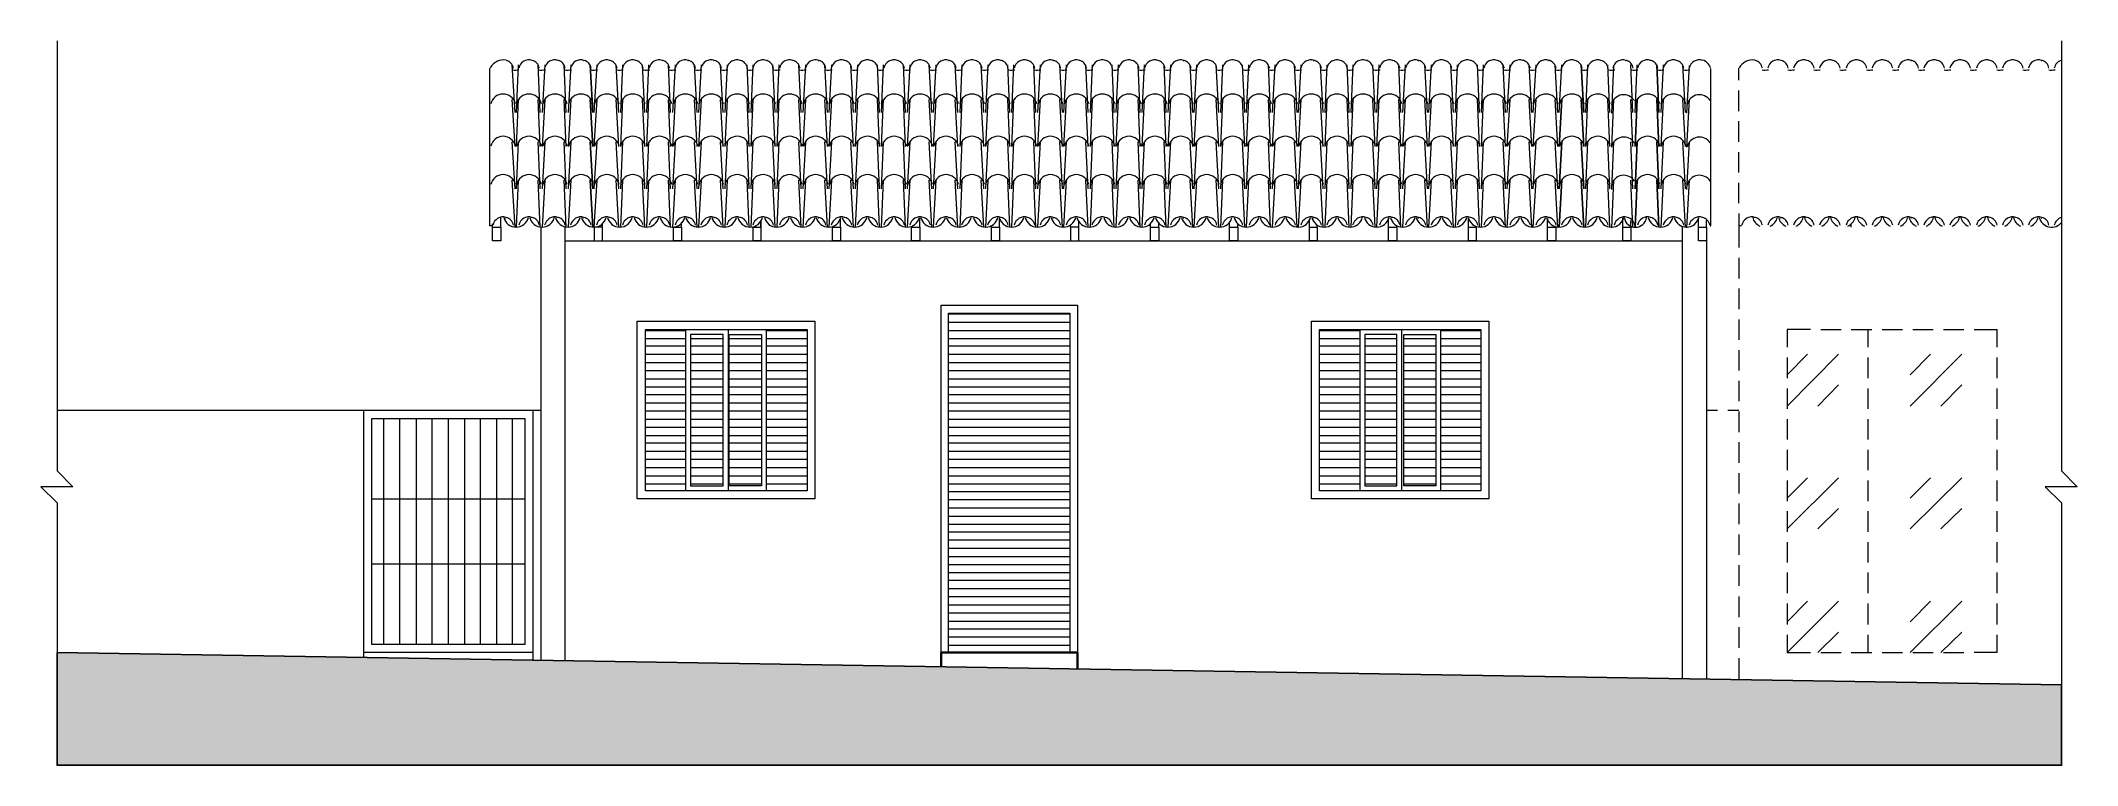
# Model space of a CAD drawing. Header units: millimetres. Extents: x 8244 to 20884, y 539 to 5034.
import ezdxf

# ---------------------------------------------------------------- set-up
doc = ezdxf.new("R2010")
doc.units = ezdxf.units.MM
for name, color, linetype, lineweight in [('A-ALV-___-___-EXI', 250, 'Continuous', 25), ('A-BAS-___-___-EXI', 250, 'Continuous', 25), ('A-CER-___-___-EXI', 250, 'Continuous', 25), ('A-COB-___-___-EXI', 250, 'Continuous', 25), ('A-JAN-___-___-EXI', 250, 'Continuous', 25), ('A-POR-___-___-EXI', 250, 'Continuous', 25)]:
    doc.layers.add(name, color=color, linetype=linetype, lineweight=lineweight)

msp = doc.modelspace()

# ---------------------------------------------------------------- hatches: boundary and pattern name
at = {"layer": 'A-BAS-___-___-EXI', "true_color": 0xcb9898}
msp.add_hatch(color=253, dxfattribs=at).paths.add_polyline_path([(20787, 539), (20787, 1039), (8346, 1238), (8346, 539)])

# ---------------------------------------------------------------- linework, layer by layer
at = {"layer": 'A-ALV-___-___-EXI', "color": 248, "lineweight": 15}
for p, q in [((18783, 4788), (18783, 4864)), ((18783, 4597), (18783, 4724)), ((18783, 4407), (18783, 4534)), ((18783, 4216), (18783, 4343)), ((18783, 4025), (18783, 4152)), ((11349, 3877), (11349, 1191)), ((11497, 3877), (11497, 1188)), ((11497, 3792), (18432, 3792)), ((18432, 3881), (18432, 1077)), ((18584, 3792), (18584, 1074)), ((18783, 3686), (18783, 3559)), ((18783, 3496), (18783, 3369)), ((18783, 3305), (18783, 3178)), ((18783, 3115), (18783, 2988)), ((18783, 2924), (18783, 2797)), ((18584, 2742), (18652, 2742)), ((18716, 2742), (18783, 2742)), ((18783, 2733), (18783, 2606)), ((18783, 2543), (18783, 2416)), ((18783, 2352), (18783, 2225)), ((18783, 2162), (18783, 2034)), ((18783, 1971), (18783, 1844)), ((18783, 1780), (18783, 1653)), ((18783, 1585), (18783, 1458)), ((18783, 1395), (18783, 1268)), ((18783, 1204), (18783, 1073))]:
    msp.add_line(p, q, dxfattribs=at)
at = {"layer": 'A-ALV-___-___-EXI', "color": 248, "lineweight": 15, "flags": 128}
for points in [[(20787, 5034), (20787, 2365), (20884, 2267), (20685, 2267), (20787, 2166), (20787, 1039)], [(18783, 3962), (18783, 3886), (18783, 3750)]]:
    msp.add_lwpolyline(points, dxfattribs=at)
at = {"layer": 'A-BAS-___-___-EXI'}
msp.add_lwpolyline([(8346, 1238), (8346, 539), (20787, 539), (20787, 1039)], close=True, dxfattribs=at)
at = {"layer": 'A-CER-___-___-EXI', "color": 248, "lineweight": 15}
for p, q in [((8346, 2742), (11349, 2742)), ((10248, 2742), (10248, 1208)), ((10371, 2691), (10371, 1289)), ((10472, 2691), (10472, 1289)), ((10574, 2691), (10574, 1289)), ((10671, 2691), (10671, 1289)), ((10773, 2691), (10773, 1289)), ((10875, 2691), (10875, 1289)), ((10972, 2691), (10972, 1289)), ((11074, 2691), (11074, 1289)), ((11171, 2691), (11171, 1289)), ((11298, 2742), (11298, 1191)), ((10299, 2191), (11248, 2191)), ((10299, 1789), (11248, 1789)), ((11298, 1238), (10248, 1238))]:
    msp.add_line(p, q, dxfattribs=at)
at = {"layer": 'A-CER-___-___-EXI', "color": 248, "lineweight": 15, "flags": 128}
msp.add_lwpolyline([(8346, 5034), (8346, 2365), (8443, 2267), (8244, 2267), (8346, 2166), (8346, 1238)], dxfattribs=at)
msp.add_lwpolyline([(11248, 1289), (10299, 1289), (10299, 2691), (11248, 2691)], close=True, dxfattribs=at)
at = {"layer": 'A-COB-___-___-EXI', "color": 248, "lineweight": 15}
for p, q in [((11188, 4589), (11171, 4885)), ((11197, 4589), (11209, 4885)), ((11345, 4589), (11332, 4885)), ((11358, 4589), (11375, 4885)), ((11506, 4589), (11493, 4885)), ((11519, 4589), (11536, 4885)), ((11612, 4911), (11616, 4911)), ((11680, 4589), (11697, 4885)), ((11832, 4589), (11815, 4885)), ((11845, 4589), (11858, 4885)), ((11993, 4589), (11980, 4885)), ((12006, 4589), (12018, 4885)), ((12154, 4589), (12141, 4885)), ((12167, 4589), (12184, 4885)), ((12260, 4911), (12264, 4911)), ((12319, 4589), (12302, 4885)), ((12328, 4589), (12345, 4885)), ((12421, 4911), (12425, 4911)), ((12480, 4589), (12463, 4885)), ((12493, 4589), (12506, 4885)), ((12641, 4589), (12628, 4885)), ((12654, 4589), (12667, 4885)), ((12802, 4589), (12789, 4885)), ((12815, 4589), (12828, 4885)), ((12963, 4589), (12950, 4885)), ((12976, 4589), (12993, 4885)), ((13069, 4911), (13073, 4911)), ((13128, 4589), (13111, 4885)), ((13137, 4589), (13154, 4885)), ((13289, 4589), (13272, 4885)), ((13302, 4589), (13315, 4885)), ((13450, 4589), (13438, 4885)), ((13463, 4589), (13476, 4885)), ((13611, 4589), (13599, 4885)), ((13624, 4589), (13641, 4885)), ((13776, 4589), (13759, 4885)), ((13785, 4589), (13802, 4885)), ((13878, 4911), (13882, 4911)), ((13937, 4589), (13920, 4885)), ((13950, 4589), (13963, 4885)), ((14098, 4589), (14081, 4885)), ((14111, 4589), (14124, 4885)), ((14259, 4589), (14247, 4885)), ((14272, 4589), (14285, 4885)), ((14420, 4589), (14408, 4885)), ((14433, 4589), (14450, 4885)), ((14526, 4911), (14530, 4911)), ((14586, 4589), (14569, 4885)), ((14594, 4589), (14611, 4885)), ((14746, 4589), (14730, 4885)), ((14759, 4589), (14772, 4885)), ((14907, 4589), (14895, 4885)), ((14920, 4589), (14933, 4885)), ((15068, 4589), (15056, 4885)), ((15081, 4589), (15094, 4885)), ((15229, 4589), (15217, 4885)), ((15242, 4589), (15259, 4885)), ((15335, 4911), (15340, 4911)), ((15395, 4589), (15378, 4885)), ((15403, 4589), (15420, 4885)), ((15556, 4589), (15539, 4885)), ((15568, 4589), (15581, 4885)), ((15717, 4589), (15704, 4885)), ((15729, 4589), (15742, 4885)), ((15878, 4589), (15865, 4885)), ((15890, 4589), (15907, 4885)), ((16043, 4589), (16026, 4885)), ((16051, 4589), (16068, 4885)), ((16144, 4911), (16149, 4911)), ((16204, 4589), (16187, 4885)), ((16216, 4589), (16229, 4885)), ((16365, 4589), (16352, 4885)), ((16377, 4589), (16390, 4885)), ((16526, 4589), (16513, 4885)), ((16538, 4589), (16551, 4885)), ((16687, 4589), (16674, 4885)), ((16699, 4589), (16716, 4885)), ((16792, 4911), (16797, 4911)), ((16852, 4589), (16835, 4885)), ((16860, 4589), (16877, 4885)), ((17013, 4589), (16996, 4885)), ((17025, 4589), (17038, 4885)), ((17174, 4589), (17161, 4885)), ((17186, 4589), (17199, 4885)), ((17335, 4589), (17322, 4885)), ((17347, 4589), (17364, 4885)), ((17500, 4589), (17483, 4885)), ((17508, 4589), (17525, 4885)), ((17602, 4911), (17606, 4911)), ((17661, 4589), (17644, 4885)), ((17669, 4589), (17686, 4885)), ((17835, 4589), (17847, 4885)), ((17983, 4589), (17970, 4885)), ((17996, 4585), (18008, 4881)), ((18080, 4911), (18084, 4911)), ((18127, 4589), (18114, 4885)), ((18140, 4589), (18152, 4885)), ((18301, 4589), (18317, 4885)), ((18453, 4589), (18436, 4885)), ((18461, 4585), (18478, 4881)), ((19851, 4911), (19855, 4911)), ((20660, 4911), (20664, 4911)), ((11188, 4377), (11171, 4669)), ((11197, 4377), (11209, 4669)), ((11345, 4377), (11332, 4669)), ((11358, 4377), (11375, 4669)), ((11506, 4377), (11493, 4669)), ((11519, 4377), (11536, 4669)), ((11680, 4377), (11697, 4669)), ((11832, 4377), (11815, 4669)), ((11845, 4377), (11858, 4669)), ((11993, 4377), (11980, 4669)), ((12006, 4377), (12018, 4669)), ((12154, 4377), (12141, 4669)), ((12167, 4377), (12184, 4669)), ((12319, 4377), (12302, 4669)), ((12328, 4377), (12345, 4669)), ((12480, 4377), (12463, 4669)), ((12493, 4377), (12506, 4669)), ((12641, 4377), (12628, 4669)), ((12654, 4377), (12667, 4669)), ((12802, 4377), (12789, 4669)), ((12815, 4377), (12828, 4669)), ((12963, 4377), (12950, 4669)), ((12976, 4377), (12993, 4669)), ((13128, 4377), (13111, 4669)), ((13137, 4377), (13154, 4669)), ((13289, 4377), (13272, 4669)), ((13302, 4377), (13315, 4669)), ((13450, 4377), (13438, 4669)), ((13463, 4377), (13476, 4669)), ((13611, 4377), (13599, 4669)), ((13624, 4377), (13641, 4669)), ((13776, 4377), (13759, 4669)), ((13785, 4377), (13802, 4669)), ((13937, 4377), (13920, 4669)), ((13950, 4377), (13963, 4669)), ((14098, 4377), (14081, 4669)), ((14111, 4377), (14124, 4669)), ((14259, 4377), (14247, 4669)), ((14272, 4377), (14285, 4669)), ((14420, 4377), (14408, 4669)), ((14433, 4377), (14450, 4669)), ((14586, 4377), (14569, 4669)), ((14594, 4377), (14611, 4669)), ((14746, 4377), (14730, 4669)), ((14759, 4377), (14772, 4669)), ((14907, 4377), (14895, 4669)), ((14920, 4377), (14933, 4669)), ((15068, 4377), (15056, 4669)), ((15081, 4377), (15094, 4669)), ((15229, 4377), (15217, 4669)), ((15242, 4377), (15259, 4669)), ((15395, 4377), (15378, 4669)), ((15403, 4377), (15420, 4669)), ((15556, 4377), (15539, 4669)), ((15568, 4377), (15581, 4669)), ((15717, 4377), (15704, 4669)), ((15729, 4377), (15742, 4669)), ((15878, 4377), (15865, 4669)), ((15890, 4377), (15907, 4669)), ((16043, 4377), (16026, 4669)), ((16051, 4377), (16068, 4669)), ((16204, 4377), (16187, 4669)), ((16216, 4377), (16229, 4669)), ((16365, 4377), (16352, 4669)), ((16377, 4377), (16390, 4669)), ((16526, 4377), (16513, 4669)), ((16538, 4377), (16551, 4669)), ((16687, 4377), (16674, 4669)), ((16699, 4377), (16716, 4669)), ((16852, 4377), (16835, 4669)), ((16860, 4377), (16877, 4669)), ((17013, 4377), (16996, 4669)), ((17025, 4377), (17038, 4669)), ((17174, 4377), (17161, 4669)), ((17186, 4377), (17199, 4669)), ((17335, 4377), (17322, 4669)), ((17347, 4377), (17364, 4669)), ((17500, 4377), (17483, 4669)), ((17508, 4377), (17525, 4669)), ((17661, 4377), (17644, 4669)), ((17835, 4377), (17847, 4669)), ((17983, 4377), (17970, 4669)), ((17996, 4373), (18008, 4669)), ((18127, 4377), (18114, 4669)), ((18301, 4377), (18317, 4669)), ((18453, 4377), (18436, 4669)), ((18461, 4373), (18478, 4669)), ((11188, 4114), (11171, 4407)), ((11197, 4114), (11209, 4407)), ((11345, 4114), (11332, 4407)), ((11358, 4114), (11375, 4407)), ((11506, 4114), (11493, 4407)), ((11519, 4114), (11536, 4407)), ((11680, 4114), (11697, 4407)), ((11832, 4114), (11815, 4407)), ((11845, 4114), (11858, 4407)), ((11993, 4114), (11980, 4407)), ((12006, 4114), (12018, 4407)), ((12154, 4114), (12141, 4407)), ((12167, 4114), (12184, 4407)), ((12319, 4114), (12302, 4407)), ((12328, 4114), (12345, 4407)), ((12480, 4114), (12463, 4407)), ((12493, 4114), (12506, 4407)), ((12641, 4114), (12628, 4407)), ((12654, 4114), (12667, 4407)), ((12802, 4114), (12789, 4407)), ((12815, 4114), (12828, 4407)), ((12963, 4114), (12950, 4407)), ((12976, 4114), (12993, 4407)), ((13128, 4114), (13111, 4407)), ((13137, 4114), (13154, 4407)), ((13289, 4114), (13272, 4407)), ((13302, 4114), (13315, 4407)), ((13450, 4114), (13438, 4407)), ((13463, 4114), (13476, 4407)), ((13611, 4114), (13599, 4407)), ((13624, 4114), (13641, 4407)), ((13776, 4114), (13759, 4407)), ((13785, 4114), (13802, 4407)), ((13937, 4114), (13920, 4407)), ((13950, 4114), (13963, 4407)), ((14098, 4114), (14081, 4407)), ((14111, 4114), (14124, 4407)), ((14259, 4114), (14247, 4407)), ((14272, 4114), (14285, 4407)), ((14420, 4114), (14408, 4407)), ((14433, 4114), (14450, 4407)), ((14586, 4114), (14569, 4407)), ((14594, 4114), (14611, 4407)), ((14746, 4114), (14730, 4407)), ((14759, 4114), (14772, 4407)), ((14907, 4114), (14895, 4407)), ((14920, 4114), (14933, 4407)), ((15068, 4114), (15056, 4407)), ((15081, 4114), (15094, 4407)), ((15229, 4114), (15217, 4407)), ((15242, 4114), (15259, 4407)), ((15395, 4114), (15378, 4407)), ((15403, 4114), (15420, 4407)), ((15556, 4114), (15539, 4407)), ((15568, 4114), (15581, 4407)), ((15717, 4114), (15704, 4407)), ((15729, 4114), (15742, 4407)), ((15878, 4114), (15865, 4407)), ((15890, 4114), (15907, 4407)), ((16043, 4114), (16026, 4407)), ((16051, 4114), (16068, 4407)), ((16204, 4114), (16187, 4407)), ((16216, 4114), (16229, 4407)), ((16365, 4114), (16352, 4407)), ((16377, 4114), (16390, 4407)), ((16526, 4114), (16513, 4407)), ((16538, 4114), (16551, 4407)), ((16687, 4114), (16674, 4407)), ((16699, 4114), (16716, 4407)), ((16852, 4114), (16835, 4407)), ((16860, 4114), (16877, 4407)), ((17013, 4114), (16996, 4407)), ((17025, 4114), (17038, 4407)), ((17174, 4114), (17161, 4407)), ((17186, 4114), (17199, 4407)), ((17335, 4114), (17322, 4407)), ((17347, 4114), (17364, 4407)), ((17500, 4114), (17483, 4407)), ((17508, 4114), (17525, 4407)), ((17661, 4114), (17644, 4407)), ((17835, 4114), (17847, 4407)), ((17983, 4114), (17970, 4407)), ((17996, 4110), (18008, 4407)), ((18127, 4114), (18114, 4407)), ((18301, 4114), (18317, 4407)), ((18453, 4114), (18436, 4407)), ((18461, 4110), (18478, 4407)), ((11188, 3877), (11171, 4169)), ((11197, 3877), (11209, 4169)), ((11345, 3877), (11332, 4169)), ((11358, 3877), (11375, 4169)), ((11506, 3877), (11493, 4169)), ((11519, 3877), (11536, 4169)), ((11832, 3877), (11815, 4169)), ((11845, 3877), (11858, 4169)), ((11993, 3877), (11980, 4169)), ((12006, 3877), (12018, 4169)), ((12154, 3877), (12141, 4169)), ((12167, 3877), (12184, 4169)), ((12319, 3877), (12302, 4169)), ((12328, 3877), (12345, 4169)), ((12480, 3877), (12463, 4169)), ((12493, 3877), (12506, 4169)), ((12641, 3877), (12628, 4169)), ((12654, 3877), (12667, 4169)), ((12802, 3877), (12789, 4169)), ((12815, 3877), (12828, 4169)), ((12963, 3877), (12950, 4169)), ((12976, 3877), (12993, 4169)), ((13128, 3877), (13111, 4169)), ((13137, 3877), (13154, 4169)), ((13289, 3877), (13272, 4169)), ((13302, 3877), (13315, 4169)), ((13450, 3877), (13438, 4169)), ((13463, 3877), (13476, 4169)), ((13611, 3877), (13599, 4169)), ((13624, 3877), (13641, 4169)), ((13776, 3877), (13759, 4169)), ((13785, 3877), (13802, 4169)), ((13937, 3877), (13920, 4169)), ((13950, 3877), (13963, 4169)), ((14098, 3877), (14081, 4169)), ((14111, 3877), (14124, 4169)), ((14259, 3877), (14247, 4169)), ((14272, 3877), (14285, 4169)), ((14420, 3877), (14408, 4169)), ((14433, 3877), (14450, 4169)), ((14586, 3877), (14569, 4169)), ((14594, 3877), (14611, 4169)), ((14746, 3877), (14730, 4169)), ((14759, 3877), (14772, 4169)), ((14907, 3877), (14895, 4169)), ((14920, 3877), (14933, 4169)), ((15068, 3877), (15056, 4169)), ((15081, 3877), (15094, 4169)), ((15229, 3877), (15217, 4169)), ((15242, 3877), (15259, 4169)), ((15395, 3877), (15378, 4169)), ((15403, 3877), (15420, 4169)), ((15556, 3877), (15539, 4169)), ((15568, 3877), (15581, 4169)), ((15717, 3877), (15704, 4169)), ((15729, 3877), (15742, 4169)), ((15878, 3877), (15865, 4169)), ((15890, 3877), (15907, 4169)), ((16043, 3877), (16026, 4169)), ((16051, 3877), (16068, 4169)), ((16204, 3877), (16187, 4169)), ((16216, 3877), (16229, 4169)), ((16365, 3877), (16352, 4169)), ((16377, 3877), (16390, 4169)), ((16526, 3877), (16513, 4169)), ((16538, 3877), (16551, 4169)), ((16687, 3877), (16674, 4169)), ((16699, 3877), (16716, 4169)), ((16852, 3877), (16835, 4169)), ((16860, 3877), (16877, 4169)), ((17013, 3877), (16996, 4169)), ((17025, 3877), (17038, 4169)), ((17174, 3877), (17161, 4169)), ((17186, 3877), (17199, 4169)), ((17335, 3877), (17322, 4169)), ((17347, 3877), (17364, 4169)), ((17500, 3877), (17483, 4169)), ((17508, 3877), (17525, 4169)), ((17661, 3877), (17644, 4169)), ((17835, 3877), (17847, 4169)), ((17983, 3877), (17970, 4169)), ((17996, 3873), (18008, 4169)), ((18127, 3877), (18114, 4169)), ((18301, 3877), (18317, 4169)), ((18453, 3877), (18436, 4169)), ((18461, 3873), (18478, 4169)), ((11099, 3877), (11099, 3936)), ((11129, 3936), (11133, 3936)), ((11612, 3936), (11616, 3936)), ((12260, 3936), (12264, 3936)), ((12421, 3936), (12425, 3936)), ((13069, 3936), (13073, 3936)), ((13209, 3877), (13209, 3936)), ((13700, 3877), (13700, 3936)), ((13878, 3936), (13882, 3936)), ((14196, 3877), (14196, 3928)), ((14526, 3936), (14530, 3936)), ((15335, 3936), (15340, 3936)), ((16144, 3936), (16149, 3936)), ((16792, 3936), (16797, 3936)), ((17602, 3936), (17606, 3936)), ((18114, 3877), (18114, 3919)), ((18584, 3877), (18584, 3919)), ((19042, 3936), (19046, 3936)), ((19851, 3936), (19855, 3936)), ((20660, 3936), (20664, 3936)), ((11730, 3877), (11730, 3898)), ((12222, 3877), (12222, 3907)), ((14687, 3877), (14687, 3911)), ((15183, 3877), (15183, 3898)), ((15674, 3877), (15674, 3894)), ((16166, 3877), (16166, 3886)), ((18800, 3886), (18783, 3886)), ((19482, 3877), (19482, 3898))]:
    msp.add_line(p, q, dxfattribs=at)
at = {"layer": 'A-COB-___-___-EXI', "color": 248, "lineweight": 15, "flags": 128}
for points in [[(11044, 3886), (11032, 3886), (11032, 4864)], [(18605, 3886), (18610, 3886), (18610, 4860)], [(11680, 3877), (11680, 3792), (11730, 3792), (11730, 3877), (11680, 3877), (11697, 4169)], [(16119, 3877), (16166, 3877), (16166, 3792), (16119, 3792), (16119, 3877), (16119, 3924)], [(16661, 3877), (16661, 3792), (16610, 3792), (16610, 3877), (16610, 3936)], [(17153, 3877), (17153, 3792), (17106, 3792), (17106, 3877), (17106, 3936)], [(17597, 3877), (17648, 3877), (17648, 3792), (17597, 3792), (17597, 3877), (17597, 3919)], [(18063, 3877), (18114, 3877), (18114, 3792), (18063, 3792), (18063, 3877), (18063, 3936)], [(18533, 3877), (18584, 3877), (18584, 3792), (18533, 3792), (18533, 3877), (18533, 3936)], [(11048, 3877), (11099, 3877), (11099, 3792), (11048, 3792), (11048, 3877), (11048, 3898)], [(13158, 3877), (13209, 3877), (13209, 3792), (13158, 3792), (13158, 3877), (13158, 3881)], [(13649, 3877), (13700, 3877), (13700, 3792), (13649, 3792), (13649, 3877), (13649, 3881)], [(14145, 3877), (14196, 3877), (14196, 3792), (14145, 3792), (14145, 3877), (14145, 3886)], [(14636, 3877), (14636, 3792), (14687, 3792), (14687, 3877), (14636, 3877), (14636, 3890)], [(15132, 3877), (15183, 3877), (15183, 3792), (15132, 3792), (15132, 3877), (15132, 3898)], [(15623, 3877), (15674, 3877), (15674, 3792), (15623, 3792), (15623, 3877), (15623, 3907)], [(16610, 3877), (16661, 3877), (16661, 3881)], [(17106, 3877), (17153, 3877), (17153, 3881)]]:
    msp.add_lwpolyline(points, dxfattribs=at)
for points in [[(11654, 4885), (11671, 4589)], [(17805, 4885), (17822, 4589)], [(18275, 4885), (18288, 4589)], [(11654, 4669), (11671, 4377)], [(17686, 4669), (17669, 4377)], [(17805, 4669), (17822, 4377)], [(18152, 4669), (18140, 4377)], [(18275, 4669), (18288, 4377)], [(11654, 4407), (11671, 4114)], [(17686, 4407), (17669, 4114)], [(17805, 4407), (17822, 4114)], [(18152, 4407), (18140, 4114)], [(18275, 4407), (18288, 4114)], [(11654, 4169), (11671, 3877)], [(17686, 4169), (17669, 3877)], [(17805, 4169), (17822, 3877)], [(18152, 4169), (18140, 3877)], [(18275, 4169), (18288, 3877)], [(12171, 3877), (12222, 3877), (12222, 3792), (12171, 3792)], [(12667, 3877), (12713, 3877), (12713, 3792), (12667, 3792)], [(12713, 3915), (12713, 3877)]]:
    msp.add_lwpolyline(points, close=True, dxfattribs=at)
at = {"layer": 'A-COB-___-___-EXI', "color": 18, "lineweight": 9}
for points in [[(11133, 4914), (11093, 4920), (11053, 4900), (11034, 4865)], [(11133, 4914), (11093, 4920), (11053, 4900), (11034, 4865)], [(11133, 4914), (11093, 4920), (11053, 4900), (11034, 4865)], [(11134, 4912), (11133, 4912), (11133, 4912), (11133, 4912)], [(11178, 4864), (11173, 4887), (11156, 4905), (11134, 4912)], [(11178, 4864), (11173, 4887), (11156, 4905), (11134, 4912)], [(11172, 4854), (11185, 4850), (11199, 4851), (11211, 4854)], [(11242, 4906), (11226, 4897), (11215, 4881), (11211, 4864)], [(11293, 4912), (11276, 4917), (11257, 4915), (11242, 4906)], [(11339, 4864), (11334, 4887), (11317, 4905), (11295, 4912)], [(11337, 4854), (11350, 4850), (11364, 4851), (11377, 4854)], [(11403, 4906), (11387, 4897), (11376, 4881), (11372, 4864)], [(11403, 4906), (11387, 4897), (11376, 4881), (11372, 4864)], [(11403, 4906), (11387, 4897), (11376, 4881), (11372, 4864)], [(11403, 4906), (11387, 4897), (11376, 4881), (11372, 4864)], [(11454, 4912), (11437, 4917), (11418, 4915), (11403, 4906)], [(11454, 4912), (11437, 4917), (11418, 4915), (11403, 4906)], [(11454, 4912), (11437, 4917), (11418, 4915), (11403, 4906)], [(11454, 4912), (11437, 4917), (11418, 4915), (11403, 4906)], [(11456, 4912), (11455, 4912), (11455, 4912), (11454, 4912)], [(11456, 4912), (11455, 4912), (11455, 4912), (11454, 4912)], [(11500, 4864), (11495, 4887), (11478, 4905), (11456, 4912)], [(11500, 4864), (11495, 4887), (11478, 4905), (11456, 4912)], [(11500, 4864), (11495, 4887), (11478, 4905), (11456, 4912)], [(11500, 4864), (11495, 4887), (11478, 4905), (11456, 4912)], [(11457, 4915), (11457, 4915), (11457, 4915), (11457, 4915)], [(11457, 4915), (11457, 4915), (11457, 4915), (11457, 4915)], [(11498, 4854), (11511, 4850), (11525, 4851), (11538, 4854)], [(11564, 4906), (11548, 4897), (11537, 4881), (11533, 4864)], [(11564, 4906), (11548, 4897), (11537, 4881), (11533, 4864)], [(11615, 4912), (11598, 4917), (11579, 4915), (11564, 4906)], [(11615, 4912), (11598, 4917), (11579, 4915), (11564, 4906)], [(11617, 4912), (11616, 4912), (11616, 4912), (11615, 4912)], [(11661, 4864), (11656, 4887), (11639, 4905), (11617, 4912)], [(11661, 4864), (11656, 4887), (11639, 4905), (11617, 4912)], [(11618, 4915), (11618, 4915), (11618, 4915), (11618, 4915)], [(11659, 4854), (11672, 4850), (11686, 4851), (11699, 4854)], [(11725, 4906), (11709, 4897), (11698, 4881), (11694, 4864)], [(11725, 4906), (11709, 4897), (11698, 4881), (11694, 4864)], [(11776, 4912), (11759, 4917), (11740, 4915), (11725, 4906)], [(11776, 4912), (11759, 4917), (11740, 4915), (11725, 4906)], [(11777, 4912), (11777, 4912), (11777, 4912), (11776, 4912)], [(11822, 4864), (11817, 4887), (11800, 4905), (11777, 4912)], [(11822, 4864), (11817, 4887), (11800, 4905), (11777, 4912)], [(11779, 4915), (11779, 4915), (11779, 4915), (11779, 4915)], [(11820, 4854), (11833, 4850), (11847, 4851), (11860, 4854)], [(11886, 4906), (11870, 4897), (11859, 4881), (11855, 4864)], [(11886, 4906), (11870, 4897), (11859, 4881), (11855, 4864)], [(11937, 4912), (11920, 4917), (11901, 4915), (11886, 4906)], [(11937, 4912), (11920, 4917), (11901, 4915), (11886, 4906)], [(11938, 4912), (11938, 4912), (11938, 4912), (11937, 4912)], [(11983, 4864), (11978, 4887), (11961, 4905), (11938, 4912)], [(11983, 4864), (11978, 4887), (11961, 4905), (11938, 4912)], [(11940, 4915), (11940, 4915), (11940, 4915), (11940, 4915)], [(11985, 4854), (11998, 4850), (12012, 4851), (12025, 4854)], [(12051, 4906), (12035, 4897), (12024, 4881), (12020, 4864)], [(12051, 4906), (12035, 4897), (12024, 4881), (12020, 4864)], [(12103, 4912), (12085, 4917), (12066, 4915), (12051, 4906)], [(12103, 4912), (12085, 4917), (12066, 4915), (12051, 4906)], [(12104, 4912), (12103, 4912), (12103, 4912), (12103, 4912)], [(12148, 4864), (12143, 4887), (12126, 4905), (12104, 4912)], [(12148, 4864), (12143, 4887), (12126, 4905), (12104, 4912)], [(12105, 4915), (12105, 4915), (12105, 4915), (12105, 4915)], [(12146, 4854), (12159, 4850), (12173, 4851), (12186, 4854)], [(12212, 4906), (12196, 4897), (12185, 4881), (12181, 4864)], [(12212, 4906), (12196, 4897), (12185, 4881), (12181, 4864)], [(12264, 4912), (12246, 4917), (12227, 4915), (12212, 4906)], [(12264, 4912), (12246, 4917), (12227, 4915), (12212, 4906)], [(12265, 4912), (12264, 4912), (12264, 4912), (12264, 4912)], [(12309, 4864), (12304, 4887), (12287, 4905), (12265, 4912)], [(12309, 4864), (12304, 4887), (12287, 4905), (12265, 4912)], [(12266, 4915), (12266, 4915), (12266, 4915), (12266, 4915)], [(12307, 4854), (12320, 4850), (12334, 4851), (12347, 4854)], [(12373, 4906), (12357, 4897), (12346, 4881), (12342, 4864)], [(12373, 4906), (12357, 4897), (12346, 4881), (12342, 4864)], [(12424, 4912), (12407, 4917), (12388, 4915), (12373, 4906)], [(12424, 4912), (12407, 4917), (12388, 4915), (12373, 4906)], [(12426, 4912), (12425, 4912), (12425, 4912), (12424, 4912)], [(12470, 4864), (12465, 4887), (12448, 4905), (12426, 4912)], [(12470, 4864), (12465, 4887), (12448, 4905), (12426, 4912)], [(12427, 4915), (12427, 4915), (12427, 4915), (12427, 4915)], [(12468, 4854), (12481, 4850), (12495, 4851), (12508, 4854)], [(12534, 4906), (12518, 4897), (12507, 4881), (12503, 4864)], [(12534, 4906), (12518, 4897), (12507, 4881), (12503, 4864)], [(12585, 4912), (12568, 4917), (12549, 4915), (12534, 4906)], [(12585, 4912), (12568, 4917), (12549, 4915), (12534, 4906)], [(12587, 4912), (12586, 4912), (12586, 4912), (12585, 4912)], [(12631, 4864), (12626, 4887), (12609, 4905), (12587, 4912)], [(12631, 4864), (12626, 4887), (12609, 4905), (12587, 4912)], [(12588, 4915), (12588, 4915), (12588, 4915), (12588, 4915)], [(12629, 4854), (12642, 4850), (12656, 4851), (12669, 4854)], [(12695, 4906), (12679, 4897), (12668, 4881), (12664, 4864)], [(12695, 4906), (12679, 4897), (12668, 4881), (12664, 4864)], [(12746, 4912), (12729, 4917), (12710, 4915), (12695, 4906)], [(12746, 4912), (12729, 4917), (12710, 4915), (12695, 4906)], [(12748, 4912), (12747, 4912), (12747, 4912), (12746, 4912)], [(12792, 4864), (12787, 4887), (12770, 4905), (12748, 4912)], [(12792, 4864), (12787, 4887), (12770, 4905), (12748, 4912)], [(12753, 4915), (12753, 4915), (12753, 4915), (12753, 4915)], [(12794, 4854), (12807, 4850), (12821, 4851), (12834, 4854)], [(12860, 4906), (12844, 4897), (12833, 4881), (12829, 4864)], [(12860, 4906), (12844, 4897), (12833, 4881), (12829, 4864)], [(12912, 4912), (12894, 4917), (12875, 4915), (12860, 4906)], [(12912, 4912), (12894, 4917), (12875, 4915), (12860, 4906)], [(12913, 4912), (12912, 4912), (12912, 4912), (12912, 4912)], [(12957, 4864), (12952, 4887), (12935, 4905), (12913, 4912)], [(12957, 4864), (12952, 4887), (12935, 4905), (12913, 4912)], [(12914, 4915), (12914, 4915), (12914, 4915), (12914, 4915)], [(12955, 4854), (12968, 4850), (12982, 4851), (12995, 4854)], [(13021, 4906), (13005, 4897), (12994, 4881), (12990, 4864)], [(13021, 4906), (13005, 4897), (12994, 4881), (12990, 4864)], [(13073, 4912), (13055, 4917), (13036, 4915), (13021, 4906)], [(13073, 4912), (13055, 4917), (13036, 4915), (13021, 4906)], [(13074, 4912), (13073, 4912), (13073, 4912), (13073, 4912)], [(13118, 4864), (13113, 4887), (13096, 4905), (13074, 4912)], [(13118, 4864), (13113, 4887), (13096, 4905), (13074, 4912)], [(13075, 4915), (13075, 4915), (13075, 4915), (13075, 4915)], [(13116, 4854), (13129, 4850), (13143, 4851), (13156, 4854)], [(13182, 4906), (13166, 4897), (13155, 4881), (13151, 4864)], [(13182, 4906), (13166, 4897), (13155, 4881), (13151, 4864)], [(13234, 4912), (13216, 4917), (13197, 4915), (13182, 4906)], [(13234, 4912), (13216, 4917), (13197, 4915), (13182, 4906)], [(13235, 4912), (13234, 4912), (13234, 4912), (13234, 4912)], [(13279, 4864), (13274, 4887), (13257, 4905), (13235, 4912)], [(13279, 4864), (13274, 4887), (13257, 4905), (13235, 4912)], [(13236, 4915), (13236, 4915), (13236, 4915), (13236, 4915)], [(13277, 4854), (13290, 4850), (13304, 4851), (13317, 4854)], [(13343, 4906), (13327, 4897), (13316, 4881), (13312, 4864)], [(13343, 4906), (13327, 4897), (13316, 4881), (13312, 4864)], [(13395, 4912), (13377, 4917), (13358, 4915), (13343, 4906)], [(13395, 4912), (13377, 4917), (13358, 4915), (13343, 4906)], [(13396, 4912), (13395, 4912), (13395, 4912), (13395, 4912)], [(13440, 4864), (13435, 4887), (13418, 4905), (13396, 4912)], [(13440, 4864), (13435, 4887), (13418, 4905), (13396, 4912)], [(13397, 4915), (13397, 4915), (13397, 4915), (13397, 4915)], [(13438, 4854), (13451, 4850), (13465, 4851), (13478, 4854)], [(13508, 4906), (13492, 4897), (13481, 4881), (13477, 4864)], [(13508, 4906), (13492, 4897), (13481, 4881), (13477, 4864)], [(13560, 4912), (13542, 4917), (13524, 4915), (13508, 4906)], [(13560, 4912), (13542, 4917), (13524, 4915), (13508, 4906)], [(13561, 4912), (13560, 4912), (13560, 4912), (13560, 4912)], [(13605, 4864), (13600, 4887), (13583, 4905), (13561, 4912)], [(13605, 4864), (13600, 4887), (13583, 4905), (13561, 4912)], [(13562, 4915), (13562, 4915), (13562, 4915), (13562, 4915)], [(13603, 4854), (13616, 4850), (13630, 4851), (13643, 4854)], [(13669, 4906), (13653, 4897), (13642, 4881), (13638, 4864)], [(13669, 4906), (13653, 4897), (13642, 4881), (13638, 4864)], [(13721, 4912), (13703, 4917), (13685, 4915), (13669, 4906)], [(13721, 4912), (13703, 4917), (13685, 4915), (13669, 4906)], [(13722, 4912), (13721, 4912), (13721, 4912), (13721, 4912)], [(13766, 4864), (13761, 4887), (13744, 4905), (13722, 4912)], [(13766, 4864), (13761, 4887), (13744, 4905), (13722, 4912)], [(13723, 4915), (13723, 4915), (13723, 4915), (13723, 4915)], [(13764, 4854), (13777, 4850), (13791, 4851), (13804, 4854)], [(13830, 4906), (13814, 4897), (13803, 4881), (13799, 4864)], [(13830, 4906), (13814, 4897), (13803, 4881), (13799, 4864)], [(13882, 4912), (13864, 4917), (13846, 4915), (13830, 4906)], [(13882, 4912), (13864, 4917), (13846, 4915), (13830, 4906)], [(13883, 4912), (13882, 4912), (13882, 4912), (13882, 4912)], [(13927, 4864), (13922, 4887), (13905, 4905), (13883, 4912)], [(13927, 4864), (13922, 4887), (13905, 4905), (13883, 4912)], [(13884, 4915), (13884, 4915), (13884, 4915), (13884, 4915)], [(13925, 4854), (13938, 4850), (13952, 4851), (13965, 4854)], [(13991, 4906), (13975, 4897), (13964, 4881), (13960, 4864)], [(13991, 4906), (13975, 4897), (13964, 4881), (13960, 4864)], [(14043, 4912), (14025, 4917), (14007, 4915), (13991, 4906)], [(14043, 4912), (14025, 4917), (14007, 4915), (13991, 4906)], [(14044, 4912), (14043, 4912), (14043, 4912), (14043, 4912)], [(14088, 4864), (14083, 4887), (14066, 4905), (14044, 4912)], [(14088, 4864), (14083, 4887), (14066, 4905), (14044, 4912)], [(14045, 4915), (14045, 4915), (14045, 4915), (14045, 4915)], [(14086, 4854), (14099, 4850), (14113, 4851), (14126, 4854)], [(14152, 4906), (14136, 4897), (14125, 4881), (14121, 4864)], [(14152, 4906), (14136, 4897), (14125, 4881), (14121, 4864)], [(14204, 4912), (14186, 4917), (14167, 4915), (14152, 4906)], [(14204, 4912), (14186, 4917), (14167, 4915), (14152, 4906)], [(14205, 4912), (14204, 4912), (14204, 4912), (14204, 4912)], [(14249, 4864), (14244, 4887), (14227, 4905), (14205, 4912)], [(14249, 4864), (14244, 4887), (14227, 4905), (14205, 4912)], [(14210, 4915), (14210, 4915), (14210, 4915), (14210, 4915)], [(14252, 4854), (14265, 4850), (14278, 4851), (14291, 4854)], [(14317, 4906), (14301, 4897), (14290, 4881), (14286, 4864)], [(14317, 4906), (14301, 4897), (14290, 4881), (14286, 4864)], [(14369, 4912), (14351, 4917), (14333, 4915), (14317, 4906)], [(14369, 4912), (14351, 4917), (14333, 4915), (14317, 4906)], [(14370, 4912), (14370, 4912), (14369, 4912), (14369, 4912)], [(14414, 4864), (14409, 4887), (14392, 4905), (14370, 4912)], [(14414, 4864), (14409, 4887), (14392, 4905), (14370, 4912)], [(14371, 4915), (14371, 4915), (14371, 4915), (14371, 4915)], [(14413, 4854), (14426, 4850), (14439, 4851), (14452, 4854)], [(14478, 4906), (14462, 4897), (14451, 4881), (14447, 4864)], [(14478, 4906), (14462, 4897), (14451, 4881), (14447, 4864)], [(14530, 4912), (14512, 4917), (14494, 4915), (14478, 4906)], [(14530, 4912), (14512, 4917), (14494, 4915), (14478, 4906)], [(14531, 4912), (14531, 4912), (14530, 4912), (14530, 4912)], [(14575, 4864), (14570, 4887), (14553, 4905), (14531, 4912)], [(14575, 4864), (14570, 4887), (14553, 4905), (14531, 4912)], [(14532, 4915), (14532, 4915), (14532, 4915), (14532, 4915)], [(14574, 4854), (14587, 4850), (14600, 4851), (14613, 4854)], [(14639, 4906), (14623, 4897), (14612, 4881), (14608, 4864)], [(14639, 4906), (14623, 4897), (14612, 4881), (14608, 4864)], [(14691, 4912), (14673, 4917), (14655, 4915), (14639, 4906)], [(14691, 4912), (14673, 4917), (14655, 4915), (14639, 4906)], [(14692, 4912), (14691, 4912), (14691, 4912), (14691, 4912)], [(14736, 4864), (14731, 4887), (14714, 4905), (14692, 4912)], [(14736, 4864), (14731, 4887), (14714, 4905), (14692, 4912)], [(14693, 4915), (14693, 4915), (14693, 4915), (14693, 4915)], [(14735, 4854), (14747, 4850), (14761, 4851), (14774, 4854)], [(14800, 4906), (14784, 4897), (14773, 4881), (14769, 4864)], [(14800, 4906), (14784, 4897), (14773, 4881), (14769, 4864)], [(14852, 4912), (14834, 4917), (14816, 4915), (14800, 4906)], [(14852, 4912), (14834, 4917), (14816, 4915), (14800, 4906)], [(14853, 4912), (14852, 4912), (14852, 4912), (14852, 4912)], [(14897, 4864), (14892, 4887), (14875, 4905), (14853, 4912)], [(14897, 4864), (14892, 4887), (14875, 4905), (14853, 4912)], [(14854, 4915), (14854, 4915), (14854, 4915), (14854, 4915)], [(14895, 4854), (14908, 4850), (14922, 4851), (14935, 4854)], [(14965, 4906), (14950, 4897), (14938, 4881), (14934, 4864)], [(14965, 4906), (14950, 4897), (14938, 4881), (14934, 4864)], [(15017, 4912), (15000, 4917), (14981, 4915), (14965, 4906)], [(15017, 4912), (15000, 4917), (14981, 4915), (14965, 4906)], [(15018, 4912), (15018, 4912), (15017, 4912), (15017, 4912)], [(15062, 4864), (15057, 4887), (15040, 4905), (15018, 4912)], [(15062, 4864), (15057, 4887), (15040, 4905), (15018, 4912)], [(15019, 4915), (15019, 4915), (15019, 4915), (15019, 4915)], [(15061, 4854), (15074, 4850), (15087, 4851), (15100, 4854)], [(15126, 4906), (15111, 4897), (15099, 4881), (15095, 4864)], [(15126, 4906), (15111, 4897), (15099, 4881), (15095, 4864)], [(15178, 4912), (15160, 4917), (15142, 4915), (15126, 4906)], [(15178, 4912), (15160, 4917), (15142, 4915), (15126, 4906)], [(15179, 4912), (15179, 4912), (15178, 4912), (15178, 4912)], [(15223, 4864), (15218, 4887), (15201, 4905), (15179, 4912)], [(15223, 4864), (15218, 4887), (15201, 4905), (15179, 4912)], [(15180, 4915), (15180, 4915), (15180, 4915), (15180, 4915)], [(15222, 4854), (15235, 4850), (15248, 4851), (15261, 4854)], [(15287, 4906), (15271, 4897), (15260, 4881), (15256, 4864)], [(15287, 4906), (15271, 4897), (15260, 4881), (15256, 4864)], [(15339, 4912), (15321, 4917), (15303, 4915), (15287, 4906)], [(15339, 4912), (15321, 4917), (15303, 4915), (15287, 4906)], [(15340, 4912), (15340, 4912), (15339, 4912), (15339, 4912)], [(15384, 4864), (15379, 4887), (15362, 4905), (15340, 4912)], [(15384, 4864), (15379, 4887), (15362, 4905), (15340, 4912)], [(15341, 4915), (15341, 4915), (15341, 4915), (15341, 4915)], [(15383, 4854), (15396, 4850), (15409, 4851), (15422, 4854)], [(15448, 4906), (15432, 4897), (15421, 4881), (15417, 4864)], [(15448, 4906), (15432, 4897), (15421, 4881), (15417, 4864)], [(15500, 4912), (15482, 4917), (15464, 4915), (15448, 4906)], [(15500, 4912), (15482, 4917), (15464, 4915), (15448, 4906)], [(15501, 4912), (15501, 4912), (15500, 4912), (15500, 4912)], [(15545, 4864), (15540, 4887), (15523, 4905), (15501, 4912)], [(15545, 4864), (15540, 4887), (15523, 4905), (15501, 4912)], [(15502, 4915), (15502, 4915), (15502, 4915), (15502, 4915)], [(15544, 4854), (15557, 4850), (15570, 4851), (15583, 4854)], [(15609, 4906), (15593, 4897), (15582, 4881), (15578, 4864)], [(15609, 4906), (15593, 4897), (15582, 4881), (15578, 4864)], [(15661, 4912), (15643, 4917), (15625, 4915), (15609, 4906)], [(15661, 4912), (15643, 4917), (15625, 4915), (15609, 4906)], [(15662, 4912), (15662, 4912), (15661, 4912), (15661, 4912)], [(15706, 4864), (15701, 4887), (15684, 4905), (15662, 4912)], [(15706, 4864), (15701, 4887), (15684, 4905), (15662, 4912)], [(15663, 4915), (15663, 4915), (15663, 4915), (15663, 4915)], [(15709, 4854), (15722, 4850), (15735, 4851), (15748, 4854)], [(15774, 4906), (15759, 4897), (15748, 4881), (15744, 4864)], [(15774, 4906), (15759, 4897), (15748, 4881), (15744, 4864)], [(15826, 4912), (15809, 4917), (15790, 4915), (15774, 4906)], [(15826, 4912), (15809, 4917), (15790, 4915), (15774, 4906)], [(15827, 4912), (15827, 4912), (15826, 4912), (15826, 4912)], [(15872, 4864), (15866, 4887), (15849, 4905), (15827, 4912)], [(15872, 4864), (15866, 4887), (15849, 4905), (15827, 4912)], [(15828, 4915), (15828, 4915), (15828, 4915), (15828, 4915)], [(15870, 4854), (15883, 4850), (15896, 4851), (15909, 4854)], [(15935, 4906), (15920, 4897), (15908, 4881), (15905, 4864)], [(15935, 4906), (15920, 4897), (15908, 4881), (15905, 4864)], [(15987, 4912), (15970, 4917), (15951, 4915), (15935, 4906)], [(15987, 4912), (15970, 4917), (15951, 4915), (15935, 4906)], [(15988, 4912), (15988, 4912), (15987, 4912), (15987, 4912)], [(16033, 4864), (16027, 4887), (16010, 4905), (15988, 4912)], [(16033, 4864), (16027, 4887), (16010, 4905), (15988, 4912)], [(15989, 4915), (15989, 4915), (15989, 4915), (15989, 4915)], [(16031, 4854), (16044, 4850), (16057, 4851), (16070, 4854)], [(16096, 4906), (16081, 4897), (16069, 4881), (16065, 4864)], [(16096, 4906), (16081, 4897), (16069, 4881), (16065, 4864)], [(16148, 4912), (16131, 4917), (16112, 4915), (16096, 4906)], [(16148, 4912), (16131, 4917), (16112, 4915), (16096, 4906)], [(16149, 4912), (16149, 4912), (16148, 4912), (16148, 4912)], [(16193, 4864), (16188, 4887), (16171, 4905), (16149, 4912)], [(16193, 4864), (16188, 4887), (16171, 4905), (16149, 4912)], [(16150, 4915), (16150, 4915), (16150, 4915), (16150, 4915)], [(16192, 4854), (16205, 4850), (16218, 4851), (16231, 4854)], [(16257, 4906), (16242, 4897), (16230, 4881), (16226, 4864)], [(16257, 4906), (16242, 4897), (16230, 4881), (16226, 4864)], [(16309, 4912), (16292, 4917), (16273, 4915), (16257, 4906)], [(16309, 4912), (16292, 4917), (16273, 4915), (16257, 4906)], [(16310, 4912), (16310, 4912), (16309, 4912), (16309, 4912)], [(16354, 4864), (16349, 4887), (16332, 4905), (16310, 4912)], [(16354, 4864), (16349, 4887), (16332, 4905), (16310, 4912)], [(16311, 4915), (16311, 4915), (16311, 4915), (16311, 4915)], [(16353, 4854), (16366, 4850), (16379, 4851), (16392, 4854)], [(16418, 4906), (16402, 4897), (16391, 4881), (16387, 4864)], [(16418, 4906), (16402, 4897), (16391, 4881), (16387, 4864)], [(16470, 4912), (16452, 4917), (16434, 4915), (16418, 4906)], [(16470, 4912), (16452, 4917), (16434, 4915), (16418, 4906)], [(16471, 4912), (16471, 4912), (16470, 4912), (16470, 4912)], [(16515, 4864), (16510, 4887), (16493, 4905), (16471, 4912)], [(16515, 4864), (16510, 4887), (16493, 4905), (16471, 4912)], [(16476, 4915), (16476, 4915), (16476, 4915), (16477, 4915)], [(16518, 4854), (16531, 4850), (16544, 4851), (16557, 4854)], [(16583, 4906), (16568, 4897), (16557, 4881), (16553, 4864)], [(16583, 4906), (16568, 4897), (16557, 4881), (16553, 4864)], [(16635, 4912), (16618, 4917), (16599, 4915), (16583, 4906)], [(16635, 4912), (16618, 4917), (16599, 4915), (16583, 4906)], [(16636, 4912), (16636, 4912), (16635, 4912), (16635, 4912)], [(16681, 4864), (16675, 4887), (16658, 4905), (16636, 4912)], [(16681, 4864), (16675, 4887), (16658, 4905), (16636, 4912)], [(16637, 4915), (16637, 4915), (16637, 4915), (16637, 4915)], [(16679, 4854), (16692, 4850), (16705, 4851), (16718, 4854)], [(16744, 4906), (16729, 4897), (16718, 4881), (16714, 4864)], [(16744, 4906), (16729, 4897), (16718, 4881), (16714, 4864)], [(16796, 4912), (16779, 4917), (16760, 4915), (16744, 4906)], [(16796, 4912), (16779, 4917), (16760, 4915), (16744, 4906)], [(16797, 4912), (16797, 4912), (16796, 4912), (16796, 4912)], [(16842, 4864), (16836, 4887), (16819, 4905), (16797, 4912)], [(16842, 4864), (16836, 4887), (16819, 4905), (16797, 4912)], [(16798, 4915), (16798, 4915), (16798, 4915), (16798, 4915)], [(16840, 4854), (16853, 4850), (16866, 4851), (16879, 4854)], [(16905, 4906), (16890, 4897), (16879, 4881), (16875, 4864)], [(16905, 4906), (16890, 4897), (16879, 4881), (16875, 4864)], [(16957, 4912), (16940, 4917), (16921, 4915), (16905, 4906)], [(16957, 4912), (16940, 4917), (16921, 4915), (16905, 4906)], [(16958, 4912), (16958, 4912), (16957, 4912), (16957, 4912)], [(17003, 4864), (16997, 4887), (16980, 4905), (16958, 4912)], [(17003, 4864), (16997, 4887), (16980, 4905), (16958, 4912)], [(16959, 4915), (16959, 4915), (16959, 4915), (16959, 4915)], [(17001, 4854), (17014, 4850), (17027, 4851), (17040, 4854)], [(17066, 4906), (17051, 4897), (17039, 4881), (17036, 4864)], [(17066, 4906), (17051, 4897), (17039, 4881), (17036, 4864)], [(17118, 4912), (17101, 4917), (17082, 4915), (17066, 4906)], [(17118, 4912), (17101, 4917), (17082, 4915), (17066, 4906)], [(17119, 4912), (17119, 4912), (17118, 4912), (17118, 4912)], [(17164, 4864), (17158, 4887), (17141, 4905), (17119, 4912)], [(17164, 4864), (17158, 4887), (17141, 4905), (17119, 4912)], [(17120, 4915), (17120, 4915), (17120, 4915), (17120, 4915)], [(17162, 4854), (17175, 4850), (17188, 4851), (17201, 4854)], [(17231, 4906), (17216, 4897), (17205, 4881), (17201, 4864)], [(17231, 4906), (17216, 4897), (17205, 4881), (17201, 4864)], [(17283, 4912), (17266, 4917), (17247, 4915), (17231, 4906)], [(17283, 4912), (17266, 4917), (17247, 4915), (17231, 4906)], [(17284, 4912), (17284, 4912), (17284, 4912), (17283, 4912)], [(17329, 4864), (17323, 4887), (17306, 4905), (17284, 4912)], [(17329, 4864), (17323, 4887), (17306, 4905), (17284, 4912)], [(17285, 4915), (17285, 4915), (17286, 4915), (17286, 4915)], [(17327, 4854), (17340, 4850), (17353, 4851), (17366, 4854)], [(17392, 4906), (17377, 4897), (17366, 4881), (17362, 4864)], [(17392, 4906), (17377, 4897), (17366, 4881), (17362, 4864)], [(17444, 4912), (17427, 4917), (17408, 4915), (17392, 4906)], [(17444, 4912), (17427, 4917), (17408, 4915), (17392, 4906)], [(17445, 4912), (17445, 4912), (17445, 4912), (17444, 4912)], [(17490, 4864), (17484, 4887), (17467, 4905), (17445, 4912)], [(17490, 4864), (17484, 4887), (17467, 4905), (17445, 4912)], [(17446, 4915), (17446, 4915), (17446, 4915), (17447, 4915)], [(17488, 4854), (17501, 4850), (17514, 4851), (17527, 4854)], [(17553, 4906), (17538, 4897), (17527, 4881), (17523, 4864)], [(17553, 4906), (17538, 4897), (17527, 4881), (17523, 4864)], [(17605, 4912), (17588, 4917), (17569, 4915), (17553, 4906)], [(17605, 4912), (17588, 4917), (17569, 4915), (17553, 4906)], [(17606, 4912), (17606, 4912), (17606, 4912), (17605, 4912)], [(17651, 4864), (17645, 4887), (17628, 4905), (17606, 4912)], [(17651, 4864), (17645, 4887), (17628, 4905), (17606, 4912)], [(17607, 4915), (17607, 4915), (17607, 4915), (17608, 4915)], [(17649, 4854), (17662, 4850), (17675, 4851), (17688, 4854)], [(17714, 4906), (17699, 4897), (17688, 4881), (17684, 4864)], [(17714, 4906), (17699, 4897), (17688, 4881), (17684, 4864)], [(17766, 4912), (17749, 4917), (17730, 4915), (17714, 4906)], [(17766, 4912), (17749, 4917), (17730, 4915), (17714, 4906)], [(17767, 4912), (17767, 4912), (17766, 4912), (17766, 4912)], [(17812, 4864), (17806, 4887), (17789, 4905), (17767, 4912)], [(17812, 4864), (17806, 4887), (17789, 4905), (17767, 4912)], [(17768, 4915), (17768, 4915), (17768, 4915), (17768, 4915)], [(17810, 4854), (17823, 4850), (17836, 4851), (17849, 4854)], [(17875, 4906), (17860, 4897), (17849, 4881), (17845, 4864)], [(17927, 4912), (17910, 4917), (17891, 4915), (17875, 4906)], [(17973, 4864), (17967, 4887), (17950, 4905), (17928, 4912)], [(17975, 4854), (17988, 4850), (18002, 4851), (18014, 4854)], [(18032, 4906), (18016, 4897), (18005, 4881), (18001, 4864)], [(18032, 4906), (18016, 4897), (18005, 4881), (18001, 4864)], [(18084, 4912), (18066, 4917), (18048, 4915), (18032, 4906)], [(18084, 4912), (18066, 4917), (18048, 4915), (18032, 4906)], [(18085, 4912), (18085, 4912), (18084, 4912), (18084, 4912)], [(18129, 4864), (18124, 4887), (18107, 4905), (18085, 4912)], [(18129, 4864), (18124, 4887), (18107, 4905), (18085, 4912)], [(18086, 4915), (18086, 4915), (18086, 4915), (18086, 4915)], [(18119, 4854), (18132, 4850), (18146, 4851), (18158, 4854)], [(18185, 4906), (18169, 4897), (18158, 4881), (18154, 4864)], [(18185, 4906), (18169, 4897), (18158, 4881), (18154, 4864)], [(18236, 4912), (18219, 4917), (18200, 4915), (18185, 4906)], [(18236, 4912), (18219, 4917), (18200, 4915), (18185, 4906)], [(18237, 4912), (18237, 4912), (18237, 4912), (18236, 4912)], [(18282, 4864), (18276, 4887), (18260, 4905), (18237, 4912)], [(18282, 4864), (18276, 4887), (18260, 4905), (18237, 4912)], [(18239, 4915), (18239, 4915), (18239, 4915), (18239, 4915)], [(18280, 4854), (18293, 4850), (18307, 4851), (18319, 4854)], [(18346, 4906), (18330, 4897), (18319, 4881), (18315, 4864)], [(18397, 4912), (18380, 4917), (18361, 4915), (18346, 4906)], [(18443, 4864), (18437, 4887), (18421, 4905), (18398, 4912)], [(18441, 4854), (18454, 4850), (18468, 4851), (18480, 4854)], [(18506, 4906), (18491, 4897), (18480, 4881), (18476, 4864)], [(18558, 4912), (18541, 4917), (18522, 4915), (18506, 4906)], [(18609, 4863), (18601, 4887), (18583, 4905), (18560, 4914)], [(18885, 4914), (18845, 4920), (18805, 4900), (18786, 4865)], [(18885, 4914), (18845, 4920), (18805, 4900), (18786, 4865)], [(18885, 4914), (18845, 4920), (18805, 4900), (18786, 4865)], [(18886, 4912), (18885, 4912), (18885, 4912), (18884, 4912)], [(18930, 4864), (18925, 4887), (18908, 4905), (18886, 4912)], [(18930, 4864), (18925, 4887), (18908, 4905), (18886, 4912)], [(18928, 4854), (18941, 4850), (18955, 4851), (18968, 4854)], [(18994, 4906), (18978, 4897), (18967, 4881), (18963, 4864)], [(19045, 4912), (19028, 4917), (19009, 4915), (18994, 4906)], [(19091, 4864), (19086, 4887), (19069, 4905), (19046, 4912)], [(19089, 4854), (19102, 4850), (19116, 4851), (19129, 4854)], [(19155, 4906), (19139, 4897), (19128, 4881), (19124, 4864)], [(19155, 4906), (19139, 4897), (19128, 4881), (19124, 4864)], [(19155, 4906), (19139, 4897), (19128, 4881), (19124, 4864)], [(19155, 4906), (19139, 4897), (19128, 4881), (19124, 4864)], [(19206, 4912), (19189, 4917), (19170, 4915), (19155, 4906)], [(19206, 4912), (19189, 4917), (19170, 4915), (19155, 4906)], [(19206, 4912), (19189, 4917), (19170, 4915), (19155, 4906)], [(19206, 4912), (19189, 4917), (19170, 4915), (19155, 4906)], [(19207, 4912), (19207, 4912), (19207, 4912), (19206, 4912)], [(19207, 4912), (19207, 4912), (19207, 4912), (19206, 4912)], [(19252, 4864), (19247, 4887), (19230, 4905), (19207, 4912)], [(19252, 4864), (19247, 4887), (19230, 4905), (19207, 4912)], [(19252, 4864), (19247, 4887), (19230, 4905), (19207, 4912)], [(19252, 4864), (19247, 4887), (19230, 4905), (19207, 4912)], [(19209, 4915), (19209, 4915), (19209, 4915), (19209, 4915)], [(19209, 4915), (19209, 4915), (19209, 4915), (19209, 4915)], [(19250, 4854), (19263, 4850), (19277, 4851), (19289, 4854)], [(19316, 4906), (19300, 4897), (19289, 4881), (19285, 4864)], [(19316, 4906), (19300, 4897), (19289, 4881), (19285, 4864)], [(19367, 4912), (19350, 4917), (19331, 4915), (19316, 4906)], [(19367, 4912), (19350, 4917), (19331, 4915), (19316, 4906)], [(19368, 4912), (19368, 4912), (19368, 4912), (19367, 4912)], [(19413, 4864), (19407, 4887), (19391, 4905), (19368, 4912)], [(19413, 4864), (19407, 4887), (19391, 4905), (19368, 4912)], [(19370, 4915), (19370, 4915), (19370, 4915), (19370, 4915)], [(19411, 4854), (19424, 4850), (19438, 4851), (19450, 4854)], [(19481, 4906), (19465, 4897), (19454, 4881), (19450, 4864)], [(19481, 4906), (19465, 4897), (19454, 4881), (19450, 4864)], [(19533, 4912), (19515, 4917), (19496, 4915), (19481, 4906)], [(19533, 4912), (19515, 4917), (19496, 4915), (19481, 4906)], [(19534, 4912), (19533, 4912), (19533, 4912), (19533, 4912)], [(19578, 4864), (19573, 4887), (19556, 4905), (19534, 4912)], [(19578, 4864), (19573, 4887), (19556, 4905), (19534, 4912)], [(19535, 4915), (19535, 4915), (19535, 4915), (19535, 4915)], [(19576, 4854), (19589, 4850), (19603, 4851), (19616, 4854)], [(19642, 4906), (19626, 4897), (19615, 4881), (19611, 4864)], [(19642, 4906), (19626, 4897), (19615, 4881), (19611, 4864)], [(19693, 4912), (19676, 4917), (19657, 4915), (19642, 4906)], [(19693, 4912), (19676, 4917), (19657, 4915), (19642, 4906)], [(19695, 4912), (19694, 4912), (19694, 4912), (19693, 4912)], [(19739, 4864), (19734, 4887), (19717, 4905), (19695, 4912)], [(19739, 4864), (19734, 4887), (19717, 4905), (19695, 4912)], [(19696, 4915), (19696, 4915), (19696, 4915), (19696, 4915)], [(19737, 4854), (19750, 4850), (19764, 4851), (19777, 4854)], [(19803, 4906), (19787, 4897), (19776, 4881), (19772, 4864)], [(19803, 4906), (19787, 4897), (19776, 4881), (19772, 4864)], [(19854, 4912), (19837, 4917), (19818, 4915), (19803, 4906)], [(19854, 4912), (19837, 4917), (19818, 4915), (19803, 4906)], [(19856, 4912), (19855, 4912), (19855, 4912), (19854, 4912)], [(19900, 4864), (19895, 4887), (19878, 4905), (19856, 4912)], [(19900, 4864), (19895, 4887), (19878, 4905), (19856, 4912)], [(19857, 4915), (19857, 4915), (19857, 4915), (19857, 4915)], [(19898, 4854), (19911, 4850), (19925, 4851), (19938, 4854)], [(19964, 4906), (19948, 4897), (19937, 4881), (19933, 4864)], [(19964, 4906), (19948, 4897), (19937, 4881), (19933, 4864)], [(20015, 4912), (19998, 4917), (19979, 4915), (19964, 4906)], [(20015, 4912), (19998, 4917), (19979, 4915), (19964, 4906)], [(20017, 4912), (20016, 4912), (20016, 4912), (20015, 4912)], [(20061, 4864), (20056, 4887), (20039, 4905), (20017, 4912)], [(20061, 4864), (20056, 4887), (20039, 4905), (20017, 4912)], [(20018, 4915), (20018, 4915), (20018, 4915), (20018, 4915)], [(20059, 4854), (20072, 4850), (20086, 4851), (20099, 4854)], [(20125, 4906), (20109, 4897), (20098, 4881), (20094, 4864)], [(20125, 4906), (20109, 4897), (20098, 4881), (20094, 4864)], [(20176, 4912), (20159, 4917), (20140, 4915), (20125, 4906)], [(20176, 4912), (20159, 4917), (20140, 4915), (20125, 4906)], [(20178, 4912), (20177, 4912), (20177, 4912), (20176, 4912)], [(20222, 4864), (20217, 4887), (20200, 4905), (20178, 4912)], [(20222, 4864), (20217, 4887), (20200, 4905), (20178, 4912)], [(20179, 4915), (20179, 4915), (20179, 4915), (20179, 4915)], [(20220, 4854), (20233, 4850), (20247, 4851), (20260, 4854)], [(20290, 4906), (20274, 4897), (20263, 4881), (20259, 4864)], [(20290, 4906), (20274, 4897), (20263, 4881), (20259, 4864)], [(20342, 4912), (20324, 4917), (20305, 4915), (20290, 4906)], [(20342, 4912), (20324, 4917), (20305, 4915), (20290, 4906)], [(20343, 4912), (20342, 4912), (20342, 4912), (20342, 4912)], [(20387, 4864), (20382, 4887), (20365, 4905), (20343, 4912)], [(20387, 4864), (20382, 4887), (20365, 4905), (20343, 4912)], [(20344, 4915), (20344, 4915), (20344, 4915), (20344, 4915)], [(20385, 4854), (20398, 4850), (20412, 4851), (20425, 4854)], [(20451, 4906), (20435, 4897), (20424, 4881), (20420, 4864)], [(20451, 4906), (20435, 4897), (20424, 4881), (20420, 4864)], [(20503, 4912), (20485, 4917), (20466, 4915), (20451, 4906)], [(20503, 4912), (20485, 4917), (20466, 4915), (20451, 4906)], [(20504, 4912), (20503, 4912), (20503, 4912), (20503, 4912)], [(20548, 4864), (20543, 4887), (20526, 4905), (20504, 4912)], [(20548, 4864), (20543, 4887), (20526, 4905), (20504, 4912)], [(20505, 4915), (20505, 4915), (20505, 4915), (20505, 4915)], [(20546, 4854), (20559, 4850), (20573, 4851), (20586, 4854)], [(20612, 4906), (20596, 4897), (20585, 4881), (20581, 4864)], [(20612, 4906), (20596, 4897), (20585, 4881), (20581, 4864)], [(20664, 4912), (20646, 4917), (20627, 4915), (20612, 4906)], [(20664, 4912), (20646, 4917), (20627, 4915), (20612, 4906)], [(20665, 4912), (20664, 4912), (20664, 4912), (20664, 4912)], [(20709, 4864), (20704, 4887), (20687, 4905), (20665, 4912)], [(20709, 4864), (20704, 4887), (20687, 4905), (20665, 4912)], [(20666, 4915), (20666, 4915), (20666, 4915), (20666, 4915)], [(20707, 4854), (20720, 4850), (20734, 4851), (20747, 4854)], [(20787, 4912), (20764, 4905), (20747, 4887), (20742, 4864)], [(20787, 4912), (20764, 4905), (20747, 4887), (20742, 4864)], [(11114, 4703), (11077, 4703), (11046, 4678), (11038, 4642)], [(11191, 4642), (11182, 4678), (11151, 4703), (11114, 4703)], [(11275, 4703), (11238, 4703), (11207, 4678), (11199, 4642)], [(11352, 4642), (11343, 4678), (11312, 4703), (11275, 4703)], [(11436, 4703), (11399, 4703), (11368, 4678), (11360, 4642)], [(11512, 4642), (11504, 4678), (11473, 4703), (11436, 4703)], [(11597, 4703), (11560, 4703), (11529, 4678), (11521, 4642)], [(11673, 4642), (11665, 4678), (11634, 4703), (11597, 4703)], [(11758, 4703), (11721, 4703), (11690, 4678), (11682, 4642)], [(11834, 4642), (11826, 4678), (11795, 4703), (11758, 4703)], [(11919, 4703), (11882, 4703), (11851, 4678), (11842, 4642)], [(11995, 4642), (11987, 4678), (11956, 4703), (11919, 4703)], [(12084, 4703), (12047, 4703), (12016, 4678), (12008, 4642)], [(12161, 4642), (12153, 4678), (12121, 4703), (12084, 4703)], [(12245, 4703), (12208, 4703), (12177, 4678), (12169, 4642)], [(12322, 4642), (12313, 4678), (12282, 4703), (12245, 4703)], [(12406, 4703), (12369, 4703), (12338, 4678), (12330, 4642)], [(12483, 4642), (12474, 4678), (12443, 4703), (12406, 4703)], [(12567, 4703), (12530, 4703), (12499, 4678), (12491, 4642)], [(12644, 4642), (12635, 4678), (12604, 4703), (12567, 4703)], [(12728, 4703), (12691, 4703), (12660, 4678), (12652, 4642)], [(12804, 4642), (12796, 4678), (12765, 4703), (12728, 4703)], [(12893, 4703), (12857, 4703), (12825, 4678), (12817, 4642)], [(12970, 4642), (12962, 4678), (12930, 4703), (12893, 4703)], [(13054, 4703), (13018, 4703), (12986, 4678), (12978, 4642)], [(13131, 4642), (13123, 4678), (13091, 4703), (13054, 4703)], [(13215, 4703), (13178, 4703), (13147, 4678), (13139, 4642)], [(13292, 4642), (13284, 4678), (13252, 4703), (13215, 4703)], [(13376, 4703), (13339, 4703), (13308, 4678), (13300, 4642)], [(13453, 4642), (13445, 4678), (13413, 4703), (13376, 4703)], [(13541, 4703), (13505, 4703), (13473, 4678), (13465, 4642)], [(13618, 4642), (13610, 4678), (13578, 4703), (13541, 4703)], [(13702, 4703), (13666, 4703), (13634, 4678), (13626, 4642)], [(13779, 4642), (13771, 4678), (13739, 4703), (13702, 4703)], [(13863, 4703), (13827, 4703), (13795, 4678), (13787, 4642)], [(13940, 4642), (13932, 4678), (13900, 4703), (13863, 4703)], [(14024, 4703), (13988, 4703), (13956, 4678), (13948, 4642)], [(14101, 4642), (14093, 4678), (14061, 4703), (14024, 4703)], [(14185, 4703), (14149, 4703), (14117, 4678), (14109, 4642)], [(14262, 4642), (14254, 4678), (14222, 4703), (14185, 4703)], [(14350, 4703), (14314, 4703), (14282, 4678), (14274, 4642)], [(14427, 4642), (14419, 4678), (14387, 4703), (14350, 4703)], [(14511, 4703), (14475, 4703), (14443, 4678), (14435, 4642)], [(14588, 4642), (14580, 4678), (14548, 4703), (14511, 4703)], [(14672, 4703), (14636, 4703), (14604, 4678), (14596, 4642)], [(14749, 4642), (14741, 4678), (14709, 4703), (14672, 4703)], [(14833, 4703), (14797, 4703), (14765, 4678), (14757, 4642)], [(14910, 4642), (14902, 4678), (14870, 4703), (14833, 4703)], [(14999, 4703), (14962, 4703), (14930, 4678), (14922, 4642)], [(15075, 4642), (15067, 4678), (15035, 4703), (14999, 4703)], [(15159, 4703), (15123, 4703), (15091, 4678), (15083, 4642)], [(15236, 4642), (15228, 4678), (15196, 4703), (15159, 4703)], [(15320, 4703), (15284, 4703), (15252, 4678), (15244, 4642)], [(15397, 4642), (15389, 4678), (15357, 4703), (15320, 4703)], [(15481, 4703), (15445, 4703), (15413, 4678), (15405, 4642)], [(15558, 4642), (15550, 4678), (15518, 4703), (15481, 4703)], [(15642, 4703), (15606, 4703), (15574, 4678), (15566, 4642)], [(15719, 4642), (15711, 4678), (15679, 4703), (15642, 4703)], [(15808, 4703), (15771, 4703), (15739, 4678), (15731, 4642)], [(15884, 4642), (15876, 4678), (15844, 4703), (15808, 4703)], [(15969, 4703), (15932, 4703), (15900, 4678), (15892, 4642)], [(16045, 4642), (16037, 4678), (16005, 4703), (15969, 4703)], [(16130, 4703), (16093, 4703), (16061, 4678), (16053, 4642)], [(16206, 4642), (16198, 4678), (16166, 4703), (16130, 4703)], [(16291, 4703), (16254, 4703), (16222, 4678), (16214, 4642)], [(16367, 4642), (16359, 4678), (16327, 4703), (16291, 4703)], [(16451, 4703), (16415, 4703), (16383, 4678), (16375, 4642)], [(16528, 4642), (16520, 4678), (16488, 4703), (16451, 4703)], [(16617, 4703), (16580, 4703), (16548, 4678), (16540, 4642)], [(16693, 4642), (16685, 4678), (16653, 4703), (16617, 4703)], [(16778, 4703), (16741, 4703), (16709, 4678), (16701, 4642)], [(16854, 4642), (16846, 4678), (16814, 4703), (16778, 4703)], [(16939, 4703), (16902, 4703), (16870, 4678), (16862, 4642)], [(17015, 4642), (17007, 4678), (16975, 4703), (16939, 4703)], [(17100, 4703), (17063, 4703), (17031, 4678), (17023, 4642)], [(17176, 4642), (17168, 4678), (17136, 4703), (17100, 4703)], [(17265, 4703), (17228, 4703), (17196, 4678), (17188, 4642)], [(17341, 4642), (17333, 4678), (17301, 4703), (17265, 4703)], [(17426, 4703), (17389, 4703), (17357, 4678), (17349, 4642)], [(17502, 4642), (17494, 4678), (17462, 4703), (17426, 4703)], [(17587, 4703), (17550, 4703), (17518, 4678), (17510, 4642)], [(17663, 4642), (17655, 4678), (17623, 4703), (17587, 4703)], [(17748, 4703), (17711, 4703), (17679, 4678), (17671, 4642)], [(17824, 4642), (17816, 4678), (17784, 4703), (17748, 4703)], [(17909, 4703), (17872, 4703), (17840, 4678), (17832, 4642)], [(17985, 4642), (17977, 4678), (17945, 4703), (17909, 4703)], [(18056, 4698), (18025, 4692), (18000, 4669), (17993, 4638)], [(18136, 4662), (18119, 4689), (18088, 4703), (18056, 4698)], [(18218, 4703), (18181, 4703), (18149, 4678), (18141, 4642)], [(18294, 4642), (18286, 4678), (18254, 4703), (18218, 4703)], [(18379, 4703), (18342, 4703), (18310, 4678), (18302, 4642)], [(18455, 4642), (18447, 4678), (18415, 4703), (18379, 4703)], [(18526, 4698), (18495, 4692), (18470, 4669), (18463, 4638)], [(18606, 4662), (18589, 4689), (18558, 4703), (18526, 4698)], [(11114, 4441), (11077, 4441), (11046, 4415), (11038, 4379)], [(11191, 4379), (11182, 4415), (11151, 4441), (11114, 4441)], [(11275, 4441), (11238, 4441), (11207, 4415), (11199, 4379)], [(11352, 4379), (11343, 4415), (11312, 4441), (11275, 4441)], [(11436, 4441), (11399, 4441), (11368, 4415), (11360, 4379)], [(11512, 4379), (11504, 4415), (11473, 4441), (11436, 4441)], [(11597, 4441), (11560, 4441), (11529, 4415), (11521, 4379)], [(11673, 4379), (11665, 4415), (11634, 4441), (11597, 4441)], [(11758, 4441), (11721, 4441), (11690, 4415), (11682, 4379)], [(11834, 4379), (11826, 4415), (11795, 4441), (11758, 4441)], [(11919, 4441), (11882, 4441), (11851, 4415), (11842, 4379)], [(11995, 4379), (11987, 4415), (11956, 4441), (11919, 4441)], [(12084, 4441), (12047, 4441), (12016, 4415), (12008, 4379)], [(12161, 4379), (12153, 4415), (12121, 4441), (12084, 4441)], [(12245, 4441), (12208, 4441), (12177, 4415), (12169, 4379)], [(12322, 4379), (12313, 4415), (12282, 4441), (12245, 4441)], [(12406, 4441), (12369, 4441), (12338, 4415), (12330, 4379)], [(12483, 4379), (12474, 4415), (12443, 4441), (12406, 4441)], [(12567, 4441), (12530, 4441), (12499, 4415), (12491, 4379)], [(12644, 4379), (12635, 4415), (12604, 4441), (12567, 4441)], [(12728, 4441), (12691, 4441), (12660, 4415), (12652, 4379)], [(12804, 4379), (12796, 4415), (12765, 4441), (12728, 4441)], [(12893, 4441), (12857, 4441), (12825, 4415), (12817, 4379)], [(12970, 4379), (12962, 4415), (12930, 4441), (12893, 4441)], [(13054, 4441), (13018, 4441), (12986, 4415), (12978, 4379)], [(13131, 4379), (13123, 4415), (13091, 4441), (13054, 4441)], [(13215, 4441), (13178, 4441), (13147, 4415), (13139, 4379)], [(13292, 4379), (13284, 4415), (13252, 4441), (13215, 4441)], [(13376, 4441), (13339, 4441), (13308, 4415), (13300, 4379)], [(13453, 4379), (13445, 4415), (13413, 4441), (13376, 4441)], [(13541, 4441), (13505, 4441), (13473, 4415), (13465, 4379)], [(13618, 4379), (13610, 4415), (13578, 4441), (13541, 4441)], [(13702, 4441), (13666, 4441), (13634, 4415), (13626, 4379)], [(13779, 4379), (13771, 4415), (13739, 4441), (13702, 4441)], [(13863, 4441), (13827, 4441), (13795, 4415), (13787, 4379)], [(13940, 4379), (13932, 4415), (13900, 4441), (13863, 4441)], [(14024, 4441), (13988, 4441), (13956, 4415), (13948, 4379)], [(14101, 4379), (14093, 4415), (14061, 4441), (14024, 4441)], [(14185, 4441), (14149, 4441), (14117, 4415), (14109, 4379)], [(14262, 4379), (14254, 4415), (14222, 4441), (14185, 4441)], [(14350, 4441), (14314, 4441), (14282, 4415), (14274, 4379)], [(14427, 4379), (14419, 4415), (14387, 4441), (14350, 4441)], [(14511, 4441), (14475, 4441), (14443, 4415), (14435, 4379)], [(14588, 4379), (14580, 4415), (14548, 4441), (14511, 4441)], [(14672, 4441), (14636, 4441), (14604, 4415), (14596, 4379)], [(14749, 4379), (14741, 4415), (14709, 4441), (14672, 4441)], [(14833, 4441), (14797, 4441), (14765, 4415), (14757, 4379)], [(14910, 4379), (14902, 4415), (14870, 4441), (14833, 4441)], [(14999, 4441), (14962, 4441), (14930, 4415), (14922, 4379)], [(15075, 4379), (15067, 4415), (15035, 4441), (14999, 4441)], [(15159, 4441), (15123, 4441), (15091, 4415), (15083, 4379)], [(15236, 4379), (15228, 4415), (15196, 4441), (15159, 4441)], [(15320, 4441), (15284, 4441), (15252, 4415), (15244, 4379)], [(15397, 4379), (15389, 4415), (15357, 4441), (15320, 4441)], [(15481, 4441), (15445, 4441), (15413, 4415), (15405, 4379)], [(15558, 4379), (15550, 4415), (15518, 4441), (15481, 4441)], [(15642, 4441), (15606, 4441), (15574, 4415), (15566, 4379)], [(15719, 4379), (15711, 4415), (15679, 4441), (15642, 4441)], [(15808, 4441), (15771, 4441), (15739, 4415), (15731, 4379)], [(15884, 4379), (15876, 4415), (15844, 4441), (15808, 4441)], [(15969, 4441), (15932, 4441), (15900, 4415), (15892, 4379)], [(16045, 4379), (16037, 4415), (16005, 4441), (15969, 4441)], [(16130, 4441), (16093, 4441), (16061, 4415), (16053, 4379)], [(16206, 4379), (16198, 4415), (16166, 4441), (16130, 4441)], [(16291, 4441), (16254, 4441), (16222, 4415), (16214, 4379)], [(16367, 4379), (16359, 4415), (16327, 4441), (16291, 4441)], [(16451, 4441), (16415, 4441), (16383, 4415), (16375, 4379)], [(16528, 4379), (16520, 4415), (16488, 4441), (16451, 4441)], [(16617, 4441), (16580, 4441), (16548, 4415), (16540, 4379)], [(16693, 4379), (16685, 4415), (16653, 4441), (16617, 4441)], [(16778, 4441), (16741, 4441), (16709, 4415), (16701, 4379)], [(16854, 4379), (16846, 4415), (16814, 4441), (16778, 4441)], [(16939, 4441), (16902, 4441), (16870, 4415), (16862, 4379)], [(17015, 4379), (17007, 4415), (16975, 4441), (16939, 4441)], [(17100, 4441), (17063, 4441), (17031, 4415), (17023, 4379)], [(17176, 4379), (17168, 4415), (17136, 4441), (17100, 4441)], [(17265, 4441), (17228, 4441), (17196, 4415), (17188, 4379)], [(17341, 4379), (17333, 4415), (17301, 4441), (17265, 4441)], [(17426, 4441), (17389, 4441), (17357, 4415), (17349, 4379)], [(17502, 4379), (17494, 4415), (17462, 4441), (17426, 4441)], [(17587, 4441), (17550, 4441), (17518, 4415), (17510, 4379)], [(17663, 4379), (17655, 4415), (17623, 4441), (17587, 4441)], [(17748, 4441), (17711, 4441), (17679, 4415), (17671, 4379)], [(17824, 4379), (17816, 4415), (17784, 4441), (17748, 4441)], [(17909, 4441), (17872, 4441), (17840, 4415), (17832, 4379)], [(17985, 4379), (17977, 4415), (17945, 4441), (17909, 4441)], [(18056, 4435), (18025, 4430), (18000, 4406), (17993, 4375)], [(18136, 4400), (18119, 4427), (18088, 4441), (18056, 4435)], [(18218, 4441), (18181, 4441), (18149, 4415), (18141, 4379)], [(18294, 4379), (18286, 4415), (18254, 4441), (18218, 4441)], [(18379, 4441), (18342, 4441), (18310, 4415), (18302, 4379)], [(18455, 4379), (18447, 4415), (18415, 4441), (18379, 4441)], [(18526, 4435), (18495, 4430), (18470, 4406), (18463, 4375)], [(18606, 4400), (18589, 4427), (18558, 4441), (18526, 4435)], [(11114, 4203), (11077, 4203), (11046, 4178), (11038, 4142)], [(11191, 4142), (11182, 4178), (11151, 4203), (11114, 4203)], [(11275, 4203), (11238, 4203), (11207, 4178), (11199, 4142)], [(11352, 4142), (11343, 4178), (11312, 4203), (11275, 4203)], [(11436, 4203), (11399, 4203), (11368, 4178), (11360, 4142)], [(11512, 4142), (11504, 4178), (11473, 4203), (11436, 4203)], [(11597, 4203), (11560, 4203), (11529, 4178), (11521, 4142)], [(11673, 4142), (11665, 4178), (11634, 4203), (11597, 4203)], [(11758, 4203), (11721, 4203), (11690, 4178), (11682, 4142)], [(11834, 4142), (11826, 4178), (11795, 4203), (11758, 4203)], [(11919, 4203), (11882, 4203), (11851, 4178), (11842, 4142)], [(11995, 4142), (11987, 4178), (11956, 4203), (11919, 4203)], [(12084, 4203), (12047, 4203), (12016, 4178), (12008, 4142)], [(12161, 4142), (12153, 4178), (12121, 4203), (12084, 4203)], [(12245, 4203), (12208, 4203), (12177, 4178), (12169, 4142)], [(12322, 4142), (12313, 4178), (12282, 4203), (12245, 4203)], [(12406, 4203), (12369, 4203), (12338, 4178), (12330, 4142)], [(12483, 4142), (12474, 4178), (12443, 4203), (12406, 4203)], [(12567, 4203), (12530, 4203), (12499, 4178), (12491, 4142)], [(12644, 4142), (12635, 4178), (12604, 4203), (12567, 4203)], [(12728, 4203), (12691, 4203), (12660, 4178), (12652, 4142)], [(12804, 4142), (12796, 4178), (12765, 4203), (12728, 4203)], [(12893, 4203), (12857, 4203), (12825, 4178), (12817, 4142)], [(12970, 4142), (12962, 4178), (12930, 4203), (12893, 4203)], [(13054, 4203), (13018, 4203), (12986, 4178), (12978, 4142)], [(13131, 4142), (13123, 4178), (13091, 4203), (13054, 4203)], [(13215, 4203), (13178, 4203), (13147, 4178), (13139, 4142)], [(13292, 4142), (13284, 4178), (13252, 4203), (13215, 4203)], [(13376, 4203), (13339, 4203), (13308, 4178), (13300, 4142)], [(13453, 4142), (13445, 4178), (13413, 4203), (13376, 4203)], [(13541, 4203), (13505, 4203), (13473, 4178), (13465, 4142)], [(13618, 4142), (13610, 4178), (13578, 4203), (13541, 4203)], [(13702, 4203), (13666, 4203), (13634, 4178), (13626, 4142)], [(13779, 4142), (13771, 4178), (13739, 4203), (13702, 4203)], [(13863, 4203), (13827, 4203), (13795, 4178), (13787, 4142)], [(13940, 4142), (13932, 4178), (13900, 4203), (13863, 4203)], [(14024, 4203), (13988, 4203), (13956, 4178), (13948, 4142)], [(14101, 4142), (14093, 4178), (14061, 4203), (14024, 4203)], [(14185, 4203), (14149, 4203), (14117, 4178), (14109, 4142)], [(14262, 4142), (14254, 4178), (14222, 4203), (14185, 4203)], [(14350, 4203), (14314, 4203), (14282, 4178), (14274, 4142)], [(14427, 4142), (14419, 4178), (14387, 4203), (14350, 4203)], [(14511, 4203), (14475, 4203), (14443, 4178), (14435, 4142)], [(14588, 4142), (14580, 4178), (14548, 4203), (14511, 4203)], [(14672, 4203), (14636, 4203), (14604, 4178), (14596, 4142)], [(14749, 4142), (14741, 4178), (14709, 4203), (14672, 4203)], [(14833, 4203), (14797, 4203), (14765, 4178), (14757, 4142)], [(14910, 4142), (14902, 4178), (14870, 4203), (14833, 4203)], [(14999, 4203), (14962, 4203), (14930, 4178), (14922, 4142)], [(15075, 4142), (15067, 4178), (15035, 4203), (14999, 4203)], [(15159, 4203), (15123, 4203), (15091, 4178), (15083, 4142)], [(15236, 4142), (15228, 4178), (15196, 4203), (15159, 4203)], [(15320, 4203), (15284, 4203), (15252, 4178), (15244, 4142)], [(15397, 4142), (15389, 4178), (15357, 4203), (15320, 4203)], [(15481, 4203), (15445, 4203), (15413, 4178), (15405, 4142)], [(15558, 4142), (15550, 4178), (15518, 4203), (15481, 4203)], [(15642, 4203), (15606, 4203), (15574, 4178), (15566, 4142)], [(15719, 4142), (15711, 4178), (15679, 4203), (15642, 4203)], [(15808, 4203), (15771, 4203), (15739, 4178), (15731, 4142)], [(15884, 4142), (15876, 4178), (15844, 4203), (15808, 4203)], [(15969, 4203), (15932, 4203), (15900, 4178), (15892, 4142)], [(16045, 4142), (16037, 4178), (16005, 4203), (15969, 4203)], [(16130, 4203), (16093, 4203), (16061, 4178), (16053, 4142)], [(16206, 4142), (16198, 4178), (16166, 4203), (16130, 4203)], [(16291, 4203), (16254, 4203), (16222, 4178), (16214, 4142)], [(16367, 4142), (16359, 4178), (16327, 4203), (16291, 4203)], [(16451, 4203), (16415, 4203), (16383, 4178), (16375, 4142)], [(16528, 4142), (16520, 4178), (16488, 4203), (16451, 4203)], [(16617, 4203), (16580, 4203), (16548, 4178), (16540, 4142)], [(16693, 4142), (16685, 4178), (16653, 4203), (16617, 4203)], [(16778, 4203), (16741, 4203), (16709, 4178), (16701, 4142)], [(16854, 4142), (16846, 4178), (16814, 4203), (16778, 4203)], [(16939, 4203), (16902, 4203), (16870, 4178), (16862, 4142)], [(17015, 4142), (17007, 4178), (16975, 4203), (16939, 4203)], [(17100, 4203), (17063, 4203), (17031, 4178), (17023, 4142)], [(17176, 4142), (17168, 4178), (17136, 4203), (17100, 4203)], [(17265, 4203), (17228, 4203), (17196, 4178), (17188, 4142)], [(17341, 4142), (17333, 4178), (17301, 4203), (17265, 4203)], [(17426, 4203), (17389, 4203), (17357, 4178), (17349, 4142)], [(17502, 4142), (17494, 4178), (17462, 4203), (17426, 4203)], [(17587, 4203), (17550, 4203), (17518, 4178), (17510, 4142)], [(17663, 4142), (17655, 4178), (17623, 4203), (17587, 4203)], [(17748, 4203), (17711, 4203), (17679, 4178), (17671, 4142)], [(17824, 4142), (17816, 4178), (17784, 4203), (17748, 4203)], [(17909, 4203), (17872, 4203), (17840, 4178), (17832, 4142)], [(17985, 4142), (17977, 4178), (17945, 4203), (17909, 4203)], [(18056, 4198), (18025, 4192), (18000, 4169), (17993, 4138)], [(18136, 4163), (18119, 4189), (18088, 4203), (18056, 4198)], [(18218, 4203), (18181, 4203), (18149, 4178), (18141, 4142)], [(18294, 4142), (18286, 4178), (18254, 4203), (18218, 4203)], [(18379, 4203), (18342, 4203), (18310, 4178), (18302, 4142)], [(18455, 4142), (18447, 4178), (18415, 4203), (18379, 4203)], [(18526, 4198), (18495, 4192), (18470, 4169), (18463, 4138)], [(18606, 4163), (18589, 4189), (18558, 4203), (18526, 4198)], [(11081, 3932), (11065, 3922), (11054, 3907), (11050, 3889)], [(11081, 3932), (11065, 3922), (11054, 3907), (11050, 3889)], [(11081, 3932), (11065, 3922), (11054, 3907), (11050, 3889)], [(11081, 3932), (11065, 3922), (11054, 3907), (11050, 3889)], [(11133, 3938), (11115, 3943), (11096, 3941), (11081, 3932)], [(11133, 3938), (11115, 3943), (11096, 3941), (11081, 3932)], [(11133, 3938), (11115, 3943), (11096, 3941), (11081, 3932)], [(11133, 3938), (11115, 3943), (11096, 3941), (11081, 3932)], [(11118, 3938), (11126, 3903), (11158, 3877), (11195, 3877)], [(11134, 3938), (11133, 3938), (11133, 3938), (11133, 3938)], [(11178, 3890), (11173, 3913), (11156, 3931), (11134, 3938)], [(11178, 3890), (11173, 3913), (11156, 3931), (11134, 3938)], [(11135, 3937), (11135, 3937), (11135, 3936), (11135, 3936)], [(11195, 3877), (11231, 3877), (11263, 3903), (11271, 3938)], [(11242, 3932), (11226, 3922), (11215, 3907), (11211, 3889)], [(11242, 3932), (11226, 3922), (11215, 3907), (11211, 3889)], [(11242, 3932), (11226, 3922), (11215, 3907), (11211, 3889)], [(11242, 3932), (11226, 3922), (11215, 3907), (11211, 3889)], [(11293, 3938), (11276, 3943), (11257, 3941), (11242, 3932)], [(11293, 3938), (11276, 3943), (11257, 3941), (11242, 3932)], [(11293, 3938), (11276, 3943), (11257, 3941), (11242, 3932)], [(11293, 3938), (11276, 3943), (11257, 3941), (11242, 3932)], [(11279, 3938), (11287, 3903), (11319, 3877), (11356, 3877)], [(11295, 3938), (11294, 3938), (11294, 3938), (11293, 3938)], [(11339, 3890), (11334, 3913), (11317, 3931), (11295, 3938)], [(11339, 3890), (11334, 3913), (11317, 3931), (11295, 3938)], [(11296, 3937), (11296, 3937), (11296, 3936), (11296, 3936)], [(11356, 3877), (11392, 3877), (11424, 3903), (11432, 3938)], [(11403, 3932), (11387, 3922), (11376, 3907), (11372, 3889)], [(11403, 3932), (11387, 3922), (11376, 3907), (11372, 3889)], [(11403, 3932), (11387, 3922), (11376, 3907), (11372, 3889)], [(11403, 3932), (11387, 3922), (11376, 3907), (11372, 3889)], [(11454, 3938), (11437, 3943), (11418, 3941), (11403, 3932)], [(11454, 3938), (11437, 3943), (11418, 3941), (11403, 3932)], [(11454, 3938), (11437, 3943), (11418, 3941), (11403, 3932)], [(11454, 3938), (11437, 3943), (11418, 3941), (11403, 3932)], [(11440, 3938), (11448, 3903), (11480, 3877), (11517, 3877)], [(11456, 3938), (11455, 3938), (11455, 3938), (11454, 3938)], [(11456, 3938), (11455, 3938), (11455, 3938), (11454, 3938)], [(11500, 3890), (11495, 3913), (11478, 3931), (11456, 3938)], [(11500, 3890), (11495, 3913), (11478, 3931), (11456, 3938)], [(11500, 3890), (11495, 3913), (11478, 3931), (11456, 3938)], [(11500, 3890), (11495, 3913), (11478, 3931), (11456, 3938)], [(11457, 3937), (11457, 3937), (11457, 3936), (11457, 3936)], [(11457, 3937), (11457, 3937), (11457, 3936), (11457, 3936)], [(11517, 3877), (11553, 3877), (11585, 3903), (11593, 3938)], [(11564, 3932), (11548, 3922), (11537, 3907), (11533, 3889)], [(11564, 3932), (11548, 3922), (11537, 3907), (11533, 3889)], [(11615, 3938), (11598, 3943), (11579, 3941), (11564, 3932)], [(11615, 3938), (11598, 3943), (11579, 3941), (11564, 3932)], [(11601, 3938), (11609, 3903), (11641, 3877), (11677, 3877)], [(11617, 3938), (11616, 3938), (11616, 3938), (11615, 3938)], [(11661, 3890), (11656, 3913), (11639, 3931), (11617, 3938)], [(11661, 3890), (11656, 3913), (11639, 3931), (11617, 3938)], [(11618, 3937), (11618, 3937), (11618, 3936), (11618, 3936)], [(11677, 3877), (11714, 3877), (11746, 3903), (11754, 3938)], [(11725, 3932), (11709, 3922), (11698, 3907), (11694, 3889)], [(11725, 3932), (11709, 3922), (11698, 3907), (11694, 3889)], [(11776, 3938), (11759, 3943), (11740, 3941), (11725, 3932)], [(11776, 3938), (11759, 3943), (11740, 3941), (11725, 3932)], [(11762, 3938), (11770, 3903), (11802, 3877), (11838, 3877)], [(11777, 3938), (11777, 3938), (11777, 3938), (11776, 3938)], [(11822, 3890), (11817, 3913), (11800, 3931), (11777, 3938)], [(11822, 3890), (11817, 3913), (11800, 3931), (11777, 3938)], [(11779, 3937), (11779, 3937), (11779, 3936), (11779, 3936)], [(11838, 3877), (11875, 3877), (11907, 3903), (11915, 3938)], [(11886, 3932), (11870, 3922), (11859, 3907), (11855, 3889)], [(11886, 3932), (11870, 3922), (11859, 3907), (11855, 3889)], [(11937, 3938), (11920, 3943), (11901, 3941), (11886, 3932)], [(11937, 3938), (11920, 3943), (11901, 3941), (11886, 3932)], [(11927, 3938), (11935, 3903), (11967, 3877), (12004, 3877)], [(11938, 3938), (11938, 3938), (11938, 3938), (11937, 3938)], [(11983, 3890), (11978, 3913), (11961, 3931), (11938, 3938)], [(11983, 3890), (11978, 3913), (11961, 3931), (11938, 3938)], [(11940, 3937), (11940, 3937), (11940, 3936), (11940, 3936)], [(12004, 3877), (12040, 3877), (12072, 3903), (12080, 3938)], [(12051, 3932), (12035, 3922), (12024, 3907), (12020, 3889)], [(12051, 3932), (12035, 3922), (12024, 3907), (12020, 3889)], [(12103, 3938), (12085, 3943), (12066, 3941), (12051, 3932)], [(12103, 3938), (12085, 3943), (12066, 3941), (12051, 3932)], [(12088, 3938), (12096, 3903), (12128, 3877), (12165, 3877)], [(12104, 3938), (12103, 3938), (12103, 3938), (12103, 3938)], [(12148, 3890), (12143, 3913), (12126, 3931), (12104, 3938)], [(12148, 3890), (12143, 3913), (12126, 3931), (12104, 3938)], [(12105, 3937), (12105, 3937), (12105, 3936), (12105, 3936)], [(12165, 3877), (12201, 3877), (12233, 3903), (12241, 3938)], [(12212, 3932), (12196, 3922), (12185, 3907), (12181, 3889)], [(12212, 3932), (12196, 3922), (12185, 3907), (12181, 3889)], [(12264, 3938), (12246, 3943), (12227, 3941), (12212, 3932)], [(12264, 3938), (12246, 3943), (12227, 3941), (12212, 3932)], [(12249, 3938), (12257, 3903), (12289, 3877), (12326, 3877)], [(12265, 3938), (12264, 3938), (12264, 3938), (12264, 3938)], [(12309, 3890), (12304, 3913), (12287, 3931), (12265, 3938)], [(12309, 3890), (12304, 3913), (12287, 3931), (12265, 3938)], [(12266, 3937), (12266, 3937), (12266, 3936), (12266, 3936)], [(12326, 3877), (12362, 3877), (12394, 3903), (12402, 3938)], [(12373, 3932), (12357, 3922), (12346, 3907), (12342, 3889)], [(12373, 3932), (12357, 3922), (12346, 3907), (12342, 3889)], [(12424, 3938), (12407, 3943), (12388, 3941), (12373, 3932)], [(12424, 3938), (12407, 3943), (12388, 3941), (12373, 3932)], [(12410, 3938), (12418, 3903), (12450, 3877), (12487, 3877)], [(12426, 3938), (12425, 3938), (12425, 3938), (12424, 3938)], [(12470, 3890), (12465, 3913), (12448, 3931), (12426, 3938)], [(12470, 3890), (12465, 3913), (12448, 3931), (12426, 3938)], [(12427, 3937), (12427, 3937), (12427, 3936), (12427, 3936)], [(12487, 3877), (12523, 3877), (12555, 3903), (12563, 3938)], [(12534, 3932), (12518, 3922), (12507, 3907), (12503, 3889)], [(12534, 3932), (12518, 3922), (12507, 3907), (12503, 3889)], [(12585, 3938), (12568, 3943), (12549, 3941), (12534, 3932)], [(12585, 3938), (12568, 3943), (12549, 3941), (12534, 3932)], [(12571, 3938), (12579, 3903), (12611, 3877), (12648, 3877)], [(12587, 3938), (12586, 3938), (12586, 3938), (12585, 3938)], [(12631, 3890), (12626, 3913), (12609, 3931), (12587, 3938)], [(12631, 3890), (12626, 3913), (12609, 3931), (12587, 3938)], [(12588, 3937), (12588, 3937), (12588, 3936), (12588, 3936)], [(12648, 3877), (12684, 3877), (12716, 3903), (12724, 3938)], [(12695, 3932), (12679, 3922), (12668, 3907), (12664, 3889)], [(12695, 3932), (12679, 3922), (12668, 3907), (12664, 3889)], [(12746, 3938), (12729, 3943), (12710, 3941), (12695, 3932)], [(12746, 3938), (12729, 3943), (12710, 3941), (12695, 3932)], [(12736, 3938), (12744, 3903), (12776, 3877), (12813, 3877)], [(12748, 3938), (12747, 3938), (12747, 3938), (12746, 3938)], [(12792, 3890), (12787, 3913), (12770, 3931), (12748, 3938)], [(12792, 3890), (12787, 3913), (12770, 3931), (12748, 3938)], [(12753, 3937), (12753, 3937), (12753, 3936), (12753, 3936)], [(12813, 3877), (12849, 3877), (12881, 3903), (12889, 3938)], [(12860, 3932), (12844, 3922), (12833, 3907), (12829, 3889)], [(12860, 3932), (12844, 3922), (12833, 3907), (12829, 3889)], [(12912, 3938), (12894, 3943), (12875, 3941), (12860, 3932)], [(12912, 3938), (12894, 3943), (12875, 3941), (12860, 3932)], [(12897, 3938), (12905, 3903), (12937, 3877), (12974, 3877)], [(12913, 3938), (12912, 3938), (12912, 3938), (12912, 3938)], [(12957, 3890), (12952, 3913), (12935, 3931), (12913, 3938)], [(12957, 3890), (12952, 3913), (12935, 3931), (12913, 3938)], [(12914, 3937), (12914, 3937), (12914, 3936), (12914, 3936)], [(12974, 3877), (13010, 3877), (13042, 3903), (13050, 3938)], [(13021, 3932), (13005, 3922), (12994, 3907), (12990, 3889)], [(13021, 3932), (13005, 3922), (12994, 3907), (12990, 3889)], [(13073, 3938), (13055, 3943), (13036, 3941), (13021, 3932)], [(13073, 3938), (13055, 3943), (13036, 3941), (13021, 3932)], [(13058, 3938), (13066, 3903), (13098, 3877), (13135, 3877)], [(13074, 3938), (13073, 3938), (13073, 3938), (13073, 3938)], [(13118, 3890), (13113, 3913), (13096, 3931), (13074, 3938)], [(13118, 3890), (13113, 3913), (13096, 3931), (13074, 3938)], [(13075, 3937), (13075, 3937), (13075, 3936), (13075, 3936)], [(13135, 3877), (13171, 3877), (13203, 3903), (13211, 3938)], [(13182, 3932), (13166, 3922), (13155, 3907), (13151, 3889)], [(13182, 3932), (13166, 3922), (13155, 3907), (13151, 3889)], [(13234, 3938), (13216, 3943), (13197, 3941), (13182, 3932)], [(13234, 3938), (13216, 3943), (13197, 3941), (13182, 3932)], [(13219, 3938), (13227, 3903), (13259, 3877), (13296, 3877)], [(13235, 3938), (13234, 3938), (13234, 3938), (13234, 3938)], [(13279, 3890), (13274, 3913), (13257, 3931), (13235, 3938)], [(13279, 3890), (13274, 3913), (13257, 3931), (13235, 3938)], [(13236, 3937), (13236, 3937), (13236, 3936), (13236, 3936)], [(13296, 3877), (13332, 3877), (13364, 3903), (13372, 3938)], [(13343, 3932), (13327, 3922), (13316, 3907), (13312, 3889)], [(13343, 3932), (13327, 3922), (13316, 3907), (13312, 3889)], [(13395, 3938), (13377, 3943), (13358, 3941), (13343, 3932)], [(13395, 3938), (13377, 3943), (13358, 3941), (13343, 3932)], [(13380, 3938), (13388, 3903), (13420, 3877), (13457, 3877)], [(13396, 3938), (13395, 3938), (13395, 3938), (13395, 3938)], [(13440, 3890), (13435, 3913), (13418, 3931), (13396, 3938)], [(13440, 3890), (13435, 3913), (13418, 3931), (13396, 3938)], [(13397, 3937), (13397, 3937), (13397, 3936), (13397, 3936)], [(13457, 3877), (13493, 3877), (13525, 3903), (13533, 3938)], [(13508, 3932), (13492, 3922), (13481, 3907), (13477, 3889)], [(13508, 3932), (13492, 3922), (13481, 3907), (13477, 3889)], [(13560, 3938), (13542, 3943), (13524, 3941), (13508, 3932)], [(13560, 3938), (13542, 3943), (13524, 3941), (13508, 3932)], [(13545, 3938), (13553, 3903), (13585, 3877), (13622, 3877)], [(13561, 3938), (13560, 3938), (13560, 3938), (13560, 3938)], [(13605, 3890), (13600, 3913), (13583, 3931), (13561, 3938)], [(13605, 3890), (13600, 3913), (13583, 3931), (13561, 3938)], [(13562, 3937), (13562, 3937), (13562, 3936), (13562, 3936)], [(13622, 3877), (13658, 3877), (13690, 3903), (13698, 3938)], [(13669, 3932), (13653, 3922), (13642, 3907), (13638, 3889)], [(13669, 3932), (13653, 3922), (13642, 3907), (13638, 3889)], [(13721, 3938), (13703, 3943), (13685, 3941), (13669, 3932)], [(13721, 3938), (13703, 3943), (13685, 3941), (13669, 3932)], [(13706, 3938), (13714, 3903), (13746, 3877), (13783, 3877)], [(13722, 3938), (13721, 3938), (13721, 3938), (13721, 3938)], [(13766, 3890), (13761, 3913), (13744, 3931), (13722, 3938)], [(13766, 3890), (13761, 3913), (13744, 3931), (13722, 3938)], [(13723, 3937), (13723, 3937), (13723, 3936), (13723, 3936)], [(13783, 3877), (13819, 3877), (13851, 3903), (13859, 3938)], [(13830, 3932), (13814, 3922), (13803, 3907), (13799, 3889)], [(13830, 3932), (13814, 3922), (13803, 3907), (13799, 3889)], [(13882, 3938), (13864, 3943), (13846, 3941), (13830, 3932)], [(13882, 3938), (13864, 3943), (13846, 3941), (13830, 3932)], [(13867, 3938), (13875, 3903), (13907, 3877), (13944, 3877)], [(13883, 3938), (13882, 3938), (13882, 3938), (13882, 3938)], [(13927, 3890), (13922, 3913), (13905, 3931), (13883, 3938)], [(13927, 3890), (13922, 3913), (13905, 3931), (13883, 3938)], [(13884, 3937), (13884, 3937), (13884, 3936), (13884, 3936)], [(13944, 3877), (13980, 3877), (14012, 3903), (14020, 3938)], [(13991, 3932), (13975, 3922), (13964, 3907), (13960, 3889)], [(13991, 3932), (13975, 3922), (13964, 3907), (13960, 3889)], [(14043, 3938), (14025, 3943), (14007, 3941), (13991, 3932)], [(14043, 3938), (14025, 3943), (14007, 3941), (13991, 3932)], [(14033, 3938), (14041, 3903), (14072, 3877), (14109, 3877)], [(14044, 3938), (14043, 3938), (14043, 3938), (14043, 3938)], [(14088, 3890), (14083, 3913), (14066, 3931), (14044, 3938)], [(14088, 3890), (14083, 3913), (14066, 3931), (14044, 3938)], [(14045, 3937), (14045, 3937), (14045, 3936), (14045, 3936)], [(14109, 3877), (14146, 3877), (14177, 3903), (14185, 3938)], [(14152, 3932), (14136, 3922), (14125, 3907), (14121, 3889)], [(14152, 3932), (14136, 3922), (14125, 3907), (14121, 3889)], [(14204, 3938), (14186, 3943), (14167, 3941), (14152, 3932)], [(14204, 3938), (14186, 3943), (14167, 3941), (14152, 3932)], [(14193, 3938), (14201, 3903), (14233, 3877), (14270, 3877)], [(14205, 3938), (14204, 3938), (14204, 3938), (14204, 3938)], [(14249, 3890), (14244, 3913), (14227, 3931), (14205, 3938)], [(14249, 3890), (14244, 3913), (14227, 3931), (14205, 3938)], [(14210, 3937), (14210, 3937), (14210, 3936), (14210, 3936)], [(14270, 3877), (14307, 3877), (14338, 3903), (14346, 3938)], [(14317, 3932), (14301, 3922), (14290, 3907), (14286, 3889)], [(14317, 3932), (14301, 3922), (14290, 3907), (14286, 3889)], [(14369, 3938), (14351, 3943), (14333, 3941), (14317, 3932)], [(14369, 3938), (14351, 3943), (14333, 3941), (14317, 3932)], [(14354, 3938), (14362, 3903), (14394, 3877), (14431, 3877)], [(14370, 3938), (14370, 3938), (14369, 3938), (14369, 3938)], [(14414, 3890), (14409, 3913), (14392, 3931), (14370, 3938)], [(14414, 3890), (14409, 3913), (14392, 3931), (14370, 3938)], [(14371, 3937), (14371, 3937), (14371, 3936), (14371, 3936)], [(14431, 3877), (14468, 3877), (14499, 3903), (14507, 3938)], [(14478, 3932), (14462, 3922), (14451, 3907), (14447, 3889)], [(14478, 3932), (14462, 3922), (14451, 3907), (14447, 3889)], [(14530, 3938), (14512, 3943), (14494, 3941), (14478, 3932)], [(14530, 3938), (14512, 3943), (14494, 3941), (14478, 3932)], [(14515, 3938), (14523, 3903), (14555, 3877), (14592, 3877)], [(14531, 3938), (14531, 3938), (14530, 3938), (14530, 3938)], [(14575, 3890), (14570, 3913), (14553, 3931), (14531, 3938)], [(14575, 3890), (14570, 3913), (14553, 3931), (14531, 3938)], [(14532, 3937), (14532, 3937), (14532, 3936), (14532, 3936)], [(14592, 3877), (14628, 3877), (14660, 3903), (14668, 3938)], [(14639, 3932), (14623, 3922), (14612, 3907), (14608, 3889)], [(14639, 3932), (14623, 3922), (14612, 3907), (14608, 3889)], [(14691, 3938), (14673, 3943), (14655, 3941), (14639, 3932)], [(14691, 3938), (14673, 3943), (14655, 3941), (14639, 3932)], [(14676, 3938), (14684, 3903), (14716, 3877), (14753, 3877)], [(14692, 3938), (14691, 3938), (14691, 3938), (14691, 3938)], [(14736, 3890), (14731, 3913), (14714, 3931), (14692, 3938)], [(14736, 3890), (14731, 3913), (14714, 3931), (14692, 3938)], [(14693, 3937), (14693, 3937), (14693, 3936), (14693, 3936)], [(14753, 3877), (14789, 3877), (14821, 3903), (14829, 3938)], [(14800, 3932), (14784, 3922), (14773, 3907), (14769, 3889)], [(14800, 3932), (14784, 3922), (14773, 3907), (14769, 3889)], [(14852, 3938), (14834, 3943), (14816, 3941), (14800, 3932)], [(14852, 3938), (14834, 3943), (14816, 3941), (14800, 3932)], [(14842, 3938), (14850, 3903), (14881, 3877), (14918, 3877)], [(14853, 3938), (14852, 3938), (14852, 3938), (14852, 3938)], [(14897, 3890), (14892, 3913), (14875, 3931), (14853, 3938)], [(14897, 3890), (14892, 3913), (14875, 3931), (14853, 3938)], [(14854, 3937), (14854, 3937), (14854, 3936), (14854, 3936)], [(14918, 3877), (14955, 3877), (14986, 3903), (14994, 3938)], [(14965, 3932), (14950, 3922), (14938, 3907), (14934, 3889)], [(14965, 3932), (14950, 3922), (14938, 3907), (14934, 3889)], [(15017, 3938), (15000, 3943), (14981, 3941), (14965, 3932)], [(15017, 3938), (15000, 3943), (14981, 3941), (14965, 3932)], [(15003, 3938), (15011, 3903), (15042, 3877), (15079, 3877)], [(15018, 3938), (15018, 3938), (15017, 3938), (15017, 3938)], [(15062, 3890), (15057, 3913), (15040, 3931), (15018, 3938)], [(15062, 3890), (15057, 3913), (15040, 3931), (15018, 3938)], [(15019, 3937), (15019, 3937), (15019, 3936), (15019, 3936)], [(15079, 3877), (15116, 3877), (15147, 3903), (15155, 3938)], [(15126, 3932), (15111, 3922), (15099, 3907), (15095, 3889)], [(15126, 3932), (15111, 3922), (15099, 3907), (15095, 3889)], [(15178, 3938), (15160, 3943), (15142, 3941), (15126, 3932)], [(15178, 3938), (15160, 3943), (15142, 3941), (15126, 3932)], [(15164, 3938), (15172, 3903), (15203, 3877), (15240, 3877)], [(15179, 3938), (15179, 3938), (15178, 3938), (15178, 3938)], [(15223, 3890), (15218, 3913), (15201, 3931), (15179, 3938)], [(15223, 3890), (15218, 3913), (15201, 3931), (15179, 3938)], [(15180, 3937), (15180, 3937), (15180, 3936), (15180, 3936)], [(15240, 3877), (15277, 3877), (15308, 3903), (15316, 3938)], [(15287, 3932), (15271, 3922), (15260, 3907), (15256, 3889)], [(15287, 3932), (15271, 3922), (15260, 3907), (15256, 3889)], [(15339, 3938), (15321, 3943), (15303, 3941), (15287, 3932)], [(15339, 3938), (15321, 3943), (15303, 3941), (15287, 3932)], [(15324, 3938), (15333, 3903), (15364, 3877), (15401, 3877)], [(15340, 3938), (15340, 3938), (15339, 3938), (15339, 3938)], [(15384, 3890), (15379, 3913), (15362, 3931), (15340, 3938)], [(15384, 3890), (15379, 3913), (15362, 3931), (15340, 3938)], [(15341, 3937), (15341, 3937), (15341, 3936), (15341, 3936)], [(15401, 3877), (15438, 3877), (15469, 3903), (15477, 3938)], [(15448, 3932), (15432, 3922), (15421, 3907), (15417, 3889)], [(15448, 3932), (15432, 3922), (15421, 3907), (15417, 3889)], [(15500, 3938), (15482, 3943), (15464, 3941), (15448, 3932)], [(15500, 3938), (15482, 3943), (15464, 3941), (15448, 3932)], [(15485, 3938), (15493, 3903), (15525, 3877), (15562, 3877)], [(15501, 3938), (15501, 3938), (15500, 3938), (15500, 3938)], [(15545, 3890), (15540, 3913), (15523, 3931), (15501, 3938)], [(15545, 3890), (15540, 3913), (15523, 3931), (15501, 3938)], [(15502, 3937), (15502, 3937), (15502, 3936), (15502, 3936)], [(15562, 3877), (15599, 3877), (15630, 3903), (15638, 3938)], [(15609, 3932), (15593, 3922), (15582, 3907), (15578, 3889)], [(15609, 3932), (15593, 3922), (15582, 3907), (15578, 3889)], [(15661, 3938), (15643, 3943), (15625, 3941), (15609, 3932)], [(15661, 3938), (15643, 3943), (15625, 3941), (15609, 3932)], [(15651, 3938), (15659, 3903), (15690, 3877), (15727, 3877)], [(15662, 3938), (15662, 3938), (15661, 3938), (15661, 3938)], [(15706, 3890), (15701, 3913), (15684, 3931), (15662, 3938)], [(15706, 3890), (15701, 3913), (15684, 3931), (15662, 3938)], [(15663, 3937), (15663, 3937), (15663, 3936), (15663, 3936)], [(15727, 3877), (15764, 3877), (15795, 3903), (15804, 3938)], [(15774, 3932), (15759, 3922), (15748, 3907), (15744, 3889)], [(15774, 3932), (15759, 3922), (15748, 3907), (15744, 3889)], [(15826, 3938), (15809, 3943), (15790, 3941), (15774, 3932)], [(15826, 3938), (15809, 3943), (15790, 3941), (15774, 3932)], [(15812, 3938), (15820, 3903), (15851, 3877), (15888, 3877)], [(15827, 3938), (15827, 3938), (15826, 3938), (15826, 3938)], [(15872, 3890), (15866, 3913), (15849, 3931), (15827, 3938)], [(15872, 3890), (15866, 3913), (15849, 3931), (15827, 3938)], [(15828, 3937), (15828, 3937), (15828, 3936), (15828, 3936)], [(15888, 3877), (15925, 3877), (15956, 3903), (15965, 3938)], [(15935, 3932), (15920, 3922), (15908, 3907), (15905, 3889)], [(15935, 3932), (15920, 3922), (15908, 3907), (15905, 3889)], [(15987, 3938), (15970, 3943), (15951, 3941), (15935, 3932)], [(15987, 3938), (15970, 3943), (15951, 3941), (15935, 3932)], [(15973, 3938), (15981, 3903), (16012, 3877), (16049, 3877)], [(15988, 3938), (15988, 3938), (15987, 3938), (15987, 3938)], [(16033, 3890), (16027, 3913), (16010, 3931), (15988, 3938)], [(16033, 3890), (16027, 3913), (16010, 3931), (15988, 3938)], [(15989, 3937), (15989, 3937), (15989, 3936), (15989, 3936)], [(16049, 3877), (16086, 3877), (16117, 3903), (16126, 3938)], [(16096, 3932), (16081, 3922), (16069, 3907), (16065, 3889)], [(16096, 3932), (16081, 3922), (16069, 3907), (16065, 3889)], [(16148, 3938), (16131, 3943), (16112, 3941), (16096, 3932)], [(16148, 3938), (16131, 3943), (16112, 3941), (16096, 3932)], [(16134, 3938), (16142, 3903), (16173, 3877), (16210, 3877)], [(16149, 3938), (16149, 3938), (16148, 3938), (16148, 3938)], [(16193, 3890), (16188, 3913), (16171, 3931), (16149, 3938)], [(16193, 3890), (16188, 3913), (16171, 3931), (16149, 3938)], [(16150, 3937), (16150, 3937), (16150, 3936), (16150, 3936)], [(16210, 3877), (16247, 3877), (16278, 3903), (16286, 3938)], [(16257, 3932), (16242, 3922), (16230, 3907), (16226, 3889)], [(16257, 3932), (16242, 3922), (16230, 3907), (16226, 3889)], [(16309, 3938), (16292, 3943), (16273, 3941), (16257, 3932)], [(16309, 3938), (16292, 3943), (16273, 3941), (16257, 3932)], [(16295, 3938), (16303, 3903), (16334, 3877), (16371, 3877)], [(16310, 3938), (16310, 3938), (16309, 3938), (16309, 3938)], [(16354, 3890), (16349, 3913), (16332, 3931), (16310, 3938)], [(16354, 3890), (16349, 3913), (16332, 3931), (16310, 3938)], [(16311, 3937), (16311, 3937), (16311, 3936), (16311, 3936)], [(16371, 3877), (16408, 3877), (16439, 3903), (16447, 3938)], [(16418, 3932), (16402, 3922), (16391, 3907), (16387, 3889)], [(16418, 3932), (16402, 3922), (16391, 3907), (16387, 3889)], [(16470, 3938), (16452, 3943), (16434, 3941), (16418, 3932)], [(16470, 3938), (16452, 3943), (16434, 3941), (16418, 3932)], [(16460, 3938), (16468, 3903), (16500, 3877), (16536, 3877)], [(16471, 3938), (16471, 3938), (16470, 3938), (16470, 3938)], [(16515, 3890), (16510, 3913), (16493, 3931), (16471, 3938)], [(16515, 3890), (16510, 3913), (16493, 3931), (16471, 3938)], [(16476, 3937), (16476, 3937), (16476, 3936), (16477, 3936)], [(16536, 3877), (16573, 3877), (16605, 3903), (16613, 3938)], [(16583, 3932), (16568, 3922), (16557, 3907), (16553, 3889)], [(16583, 3932), (16568, 3922), (16557, 3907), (16553, 3889)], [(16635, 3938), (16618, 3943), (16599, 3941), (16583, 3932)], [(16635, 3938), (16618, 3943), (16599, 3941), (16583, 3932)], [(16621, 3938), (16629, 3903), (16661, 3877), (16697, 3877)], [(16636, 3938), (16636, 3938), (16635, 3938), (16635, 3938)], [(16681, 3890), (16675, 3913), (16658, 3931), (16636, 3938)], [(16681, 3890), (16675, 3913), (16658, 3931), (16636, 3938)], [(16637, 3937), (16637, 3937), (16637, 3936), (16637, 3936)], [(16697, 3877), (16734, 3877), (16766, 3903), (16774, 3938)], [(16744, 3932), (16729, 3922), (16718, 3907), (16714, 3889)], [(16744, 3932), (16729, 3922), (16718, 3907), (16714, 3889)], [(16796, 3938), (16779, 3943), (16760, 3941), (16744, 3932)], [(16796, 3938), (16779, 3943), (16760, 3941), (16744, 3932)], [(16782, 3938), (16790, 3903), (16821, 3877), (16858, 3877)], [(16797, 3938), (16797, 3938), (16796, 3938), (16796, 3938)], [(16842, 3890), (16836, 3913), (16819, 3931), (16797, 3938)], [(16842, 3890), (16836, 3913), (16819, 3931), (16797, 3938)], [(16798, 3937), (16798, 3937), (16798, 3936), (16798, 3936)], [(16858, 3877), (16895, 3877), (16927, 3903), (16935, 3938)], [(16905, 3932), (16890, 3922), (16879, 3907), (16875, 3889)], [(16905, 3932), (16890, 3922), (16879, 3907), (16875, 3889)], [(16957, 3938), (16940, 3943), (16921, 3941), (16905, 3932)], [(16957, 3938), (16940, 3943), (16921, 3941), (16905, 3932)], [(16943, 3938), (16951, 3903), (16982, 3877), (17019, 3877)], [(16958, 3938), (16958, 3938), (16957, 3938), (16957, 3938)], [(17003, 3890), (16997, 3913), (16980, 3931), (16958, 3938)], [(17003, 3890), (16997, 3913), (16980, 3931), (16958, 3938)], [(16959, 3937), (16959, 3937), (16959, 3936), (16959, 3936)], [(17019, 3877), (17056, 3877), (17087, 3903), (17096, 3938)], [(17066, 3932), (17051, 3922), (17039, 3907), (17036, 3889)], [(17066, 3932), (17051, 3922), (17039, 3907), (17036, 3889)], [(17118, 3938), (17101, 3943), (17082, 3941), (17066, 3932)], [(17118, 3938), (17101, 3943), (17082, 3941), (17066, 3932)], [(17104, 3938), (17112, 3903), (17143, 3877), (17180, 3877)], [(17119, 3938), (17119, 3938), (17118, 3938), (17118, 3938)], [(17164, 3890), (17158, 3913), (17141, 3931), (17119, 3938)], [(17164, 3890), (17158, 3913), (17141, 3931), (17119, 3938)], [(17120, 3937), (17120, 3937), (17120, 3936), (17120, 3936)], [(17180, 3877), (17217, 3877), (17248, 3903), (17257, 3938)], [(17231, 3932), (17216, 3922), (17205, 3907), (17201, 3889)], [(17231, 3932), (17216, 3922), (17205, 3907), (17201, 3889)], [(17283, 3938), (17266, 3943), (17247, 3941), (17231, 3932)], [(17283, 3938), (17266, 3943), (17247, 3941), (17231, 3932)], [(17269, 3938), (17277, 3903), (17309, 3877), (17345, 3877)], [(17284, 3938), (17284, 3938), (17284, 3938), (17283, 3938)], [(17329, 3890), (17323, 3913), (17306, 3931), (17284, 3938)], [(17329, 3890), (17323, 3913), (17306, 3931), (17284, 3938)], [(17285, 3937), (17285, 3937), (17286, 3936), (17286, 3936)], [(17345, 3877), (17382, 3877), (17414, 3903), (17422, 3938)], [(17392, 3932), (17377, 3922), (17366, 3907), (17362, 3889)], [(17392, 3932), (17377, 3922), (17366, 3907), (17362, 3889)], [(17444, 3938), (17427, 3943), (17408, 3941), (17392, 3932)], [(17444, 3938), (17427, 3943), (17408, 3941), (17392, 3932)], [(17430, 3938), (17438, 3903), (17470, 3877), (17506, 3877)], [(17445, 3938), (17445, 3938), (17445, 3938), (17444, 3938)], [(17490, 3890), (17484, 3913), (17467, 3931), (17445, 3938)], [(17490, 3890), (17484, 3913), (17467, 3931), (17445, 3938)], [(17446, 3937), (17446, 3937), (17446, 3936), (17447, 3936)], [(17506, 3877), (17543, 3877), (17575, 3903), (17583, 3938)], [(17553, 3932), (17538, 3922), (17527, 3907), (17523, 3889)], [(17553, 3932), (17538, 3922), (17527, 3907), (17523, 3889)], [(17605, 3938), (17588, 3943), (17569, 3941), (17553, 3932)], [(17605, 3938), (17588, 3943), (17569, 3941), (17553, 3932)], [(17591, 3938), (17599, 3903), (17631, 3877), (17667, 3877)], [(17606, 3938), (17606, 3938), (17606, 3938), (17605, 3938)], [(17651, 3890), (17645, 3913), (17628, 3931), (17606, 3938)], [(17651, 3890), (17645, 3913), (17628, 3931), (17606, 3938)], [(17607, 3937), (17607, 3937), (17607, 3936), (17608, 3936)], [(17667, 3877), (17704, 3877), (17736, 3903), (17744, 3938)], [(17714, 3932), (17699, 3922), (17688, 3907), (17684, 3889)], [(17714, 3932), (17699, 3922), (17688, 3907), (17684, 3889)], [(17766, 3938), (17749, 3943), (17730, 3941), (17714, 3932)], [(17766, 3938), (17749, 3943), (17730, 3941), (17714, 3932)], [(17752, 3938), (17760, 3903), (17792, 3877), (17828, 3877)], [(17767, 3938), (17767, 3938), (17766, 3938), (17766, 3938)], [(17812, 3890), (17806, 3913), (17789, 3931), (17767, 3938)], [(17812, 3890), (17806, 3913), (17789, 3931), (17767, 3938)], [(17768, 3937), (17768, 3937), (17768, 3936), (17768, 3936)], [(17828, 3877), (17865, 3877), (17897, 3903), (17905, 3938)], [(17875, 3932), (17860, 3922), (17849, 3907), (17845, 3889)], [(17927, 3938), (17910, 3943), (17891, 3941), (17875, 3932)], [(17917, 3938), (17925, 3903), (17957, 3877), (17993, 3877)], [(17973, 3890), (17967, 3913), (17950, 3931), (17928, 3938)], [(17993, 3877), (18030, 3877), (18062, 3903), (18070, 3938)], [(18041, 3932), (18025, 3922), (18014, 3907), (18010, 3889)], [(18092, 3938), (18075, 3943), (18056, 3941), (18041, 3932)], [(18072, 3937), (18078, 3902), (18107, 3877), (18142, 3877)], [(18138, 3890), (18132, 3913), (18116, 3931), (18093, 3938)], [(18142, 3877), (18176, 3877), (18206, 3902), (18211, 3937)], [(18185, 3932), (18169, 3922), (18158, 3907), (18154, 3889)], [(18185, 3932), (18169, 3922), (18158, 3907), (18154, 3889)], [(18236, 3938), (18219, 3943), (18200, 3941), (18185, 3932)], [(18236, 3938), (18219, 3943), (18200, 3941), (18185, 3932)], [(18222, 3938), (18230, 3903), (18262, 3877), (18298, 3877)], [(18237, 3938), (18237, 3938), (18237, 3938), (18236, 3938)], [(18282, 3890), (18276, 3913), (18260, 3931), (18237, 3938)], [(18282, 3890), (18276, 3913), (18260, 3931), (18237, 3938)], [(18239, 3937), (18239, 3937), (18239, 3936), (18239, 3936)], [(18298, 3877), (18335, 3877), (18367, 3903), (18375, 3938)], [(18346, 3932), (18330, 3922), (18319, 3907), (18315, 3889)], [(18397, 3938), (18380, 3943), (18361, 3941), (18346, 3932)], [(18383, 3938), (18391, 3903), (18423, 3877), (18459, 3877)], [(18443, 3890), (18437, 3913), (18421, 3931), (18398, 3938)], [(18459, 3877), (18496, 3877), (18528, 3903), (18536, 3938)], [(18506, 3932), (18491, 3922), (18480, 3907), (18476, 3889)], [(18558, 3938), (18541, 3943), (18522, 3941), (18506, 3932)], [(18604, 3890), (18598, 3913), (18582, 3931), (18559, 3938)], [(18833, 3932), (18817, 3922), (18806, 3907), (18802, 3889)], [(18833, 3932), (18817, 3922), (18806, 3907), (18802, 3889)], [(18833, 3932), (18817, 3922), (18806, 3907), (18802, 3889)], [(18833, 3932), (18817, 3922), (18806, 3907), (18802, 3889)], [(18884, 3938), (18867, 3943), (18848, 3941), (18833, 3932)], [(18884, 3938), (18867, 3943), (18848, 3941), (18833, 3932)], [(18884, 3938), (18867, 3943), (18848, 3941), (18833, 3932)], [(18884, 3938), (18867, 3943), (18848, 3941), (18833, 3932)], [(18870, 3938), (18875, 3914), (18892, 3894), (18915, 3884)], [(18886, 3938), (18885, 3938), (18885, 3938), (18884, 3938)], [(18930, 3890), (18925, 3913), (18908, 3931), (18886, 3938)], [(18930, 3890), (18925, 3913), (18908, 3931), (18886, 3938)], [(18887, 3937), (18887, 3937), (18887, 3936), (18887, 3936)], [(18994, 3932), (18978, 3922), (18967, 3907), (18963, 3889)], [(18994, 3932), (18978, 3922), (18967, 3907), (18963, 3889)], [(18994, 3932), (18978, 3922), (18967, 3907), (18963, 3889)], [(18994, 3932), (18978, 3922), (18967, 3907), (18963, 3889)], [(18978, 3884), (19001, 3894), (19017, 3914), (19023, 3938)], [(19045, 3938), (19028, 3943), (19009, 3941), (18994, 3932)], [(19045, 3938), (19028, 3943), (19009, 3941), (18994, 3932)], [(19045, 3938), (19028, 3943), (19009, 3941), (18994, 3932)], [(19045, 3938), (19028, 3943), (19009, 3941), (18994, 3932)], [(19031, 3938), (19036, 3914), (19053, 3894), (19076, 3884)], [(19046, 3938), (19046, 3938), (19046, 3938), (19045, 3938)], [(19091, 3890), (19086, 3913), (19069, 3931), (19046, 3938)], [(19091, 3890), (19086, 3913), (19069, 3931), (19046, 3938)], [(19048, 3937), (19048, 3937), (19048, 3936), (19048, 3936)], [(19155, 3932), (19139, 3922), (19128, 3907), (19124, 3889)], [(19155, 3932), (19139, 3922), (19128, 3907), (19124, 3889)], [(19155, 3932), (19139, 3922), (19128, 3907), (19124, 3889)], [(19155, 3932), (19139, 3922), (19128, 3907), (19124, 3889)], [(19139, 3884), (19162, 3894), (19178, 3914), (19184, 3938)], [(19206, 3938), (19189, 3943), (19170, 3941), (19155, 3932)], [(19206, 3938), (19189, 3943), (19170, 3941), (19155, 3932)], [(19206, 3938), (19189, 3943), (19170, 3941), (19155, 3932)], [(19206, 3938), (19189, 3943), (19170, 3941), (19155, 3932)], [(19192, 3938), (19197, 3914), (19214, 3894), (19237, 3884)], [(19207, 3938), (19207, 3938), (19207, 3938), (19206, 3938)], [(19207, 3938), (19207, 3938), (19207, 3938), (19206, 3938)], [(19252, 3890), (19247, 3913), (19230, 3931), (19207, 3938)], [(19252, 3890), (19247, 3913), (19230, 3931), (19207, 3938)], [(19252, 3890), (19247, 3913), (19230, 3931), (19207, 3938)], [(19252, 3890), (19247, 3913), (19230, 3931), (19207, 3938)], [(19209, 3937), (19209, 3937), (19209, 3936), (19209, 3936)], [(19209, 3937), (19209, 3937), (19209, 3936), (19209, 3936)], [(19316, 3932), (19300, 3922), (19289, 3907), (19285, 3889)], [(19316, 3932), (19300, 3922), (19289, 3907), (19285, 3889)], [(19300, 3884), (19323, 3894), (19339, 3914), (19345, 3938)], [(19367, 3938), (19350, 3943), (19331, 3941), (19316, 3932)], [(19367, 3938), (19350, 3943), (19331, 3941), (19316, 3932)], [(19353, 3938), (19358, 3914), (19375, 3894), (19398, 3884)], [(19368, 3938), (19368, 3938), (19368, 3938), (19367, 3938)], [(19413, 3890), (19407, 3913), (19391, 3931), (19368, 3938)], [(19413, 3890), (19407, 3913), (19391, 3931), (19368, 3938)], [(19370, 3937), (19370, 3937), (19370, 3936), (19370, 3936)], [(19481, 3932), (19465, 3922), (19454, 3907), (19450, 3889)], [(19481, 3932), (19465, 3922), (19454, 3907), (19450, 3889)], [(19461, 3884), (19484, 3894), (19500, 3914), (19506, 3938)], [(19533, 3938), (19515, 3943), (19496, 3941), (19481, 3932)], [(19533, 3938), (19515, 3943), (19496, 3941), (19481, 3932)], [(19518, 3938), (19524, 3914), (19540, 3894), (19563, 3884)], [(19534, 3938), (19533, 3938), (19533, 3938), (19533, 3938)], [(19578, 3890), (19573, 3913), (19556, 3931), (19534, 3938)], [(19578, 3890), (19573, 3913), (19556, 3931), (19534, 3938)], [(19535, 3937), (19535, 3937), (19535, 3936), (19535, 3936)], [(19642, 3932), (19626, 3922), (19615, 3907), (19611, 3889)], [(19642, 3932), (19626, 3922), (19615, 3907), (19611, 3889)], [(19626, 3884), (19649, 3894), (19666, 3914), (19671, 3938)], [(19693, 3938), (19676, 3943), (19657, 3941), (19642, 3932)], [(19693, 3938), (19676, 3943), (19657, 3941), (19642, 3932)], [(19679, 3938), (19685, 3914), (19701, 3894), (19724, 3884)], [(19695, 3938), (19694, 3938), (19694, 3938), (19693, 3938)], [(19739, 3890), (19734, 3913), (19717, 3931), (19695, 3938)], [(19739, 3890), (19734, 3913), (19717, 3931), (19695, 3938)], [(19696, 3937), (19696, 3937), (19696, 3936), (19696, 3936)], [(19803, 3932), (19787, 3922), (19776, 3907), (19772, 3889)], [(19803, 3932), (19787, 3922), (19776, 3907), (19772, 3889)], [(19787, 3884), (19810, 3894), (19827, 3914), (19832, 3938)], [(19854, 3938), (19837, 3943), (19818, 3941), (19803, 3932)], [(19854, 3938), (19837, 3943), (19818, 3941), (19803, 3932)], [(19840, 3938), (19846, 3914), (19862, 3894), (19885, 3884)], [(19856, 3938), (19855, 3938), (19855, 3938), (19854, 3938)], [(19900, 3890), (19895, 3913), (19878, 3931), (19856, 3938)], [(19900, 3890), (19895, 3913), (19878, 3931), (19856, 3938)], [(19857, 3937), (19857, 3937), (19857, 3936), (19857, 3936)], [(19964, 3932), (19948, 3922), (19937, 3907), (19933, 3889)], [(19964, 3932), (19948, 3922), (19937, 3907), (19933, 3889)], [(19948, 3884), (19971, 3894), (19987, 3914), (19993, 3938)], [(20015, 3938), (19998, 3943), (19979, 3941), (19964, 3932)], [(20015, 3938), (19998, 3943), (19979, 3941), (19964, 3932)], [(20001, 3938), (20006, 3914), (20023, 3894), (20046, 3884)], [(20017, 3938), (20016, 3938), (20016, 3938), (20015, 3938)], [(20061, 3890), (20056, 3913), (20039, 3931), (20017, 3938)], [(20061, 3890), (20056, 3913), (20039, 3931), (20017, 3938)], [(20018, 3937), (20018, 3937), (20018, 3936), (20018, 3936)], [(20125, 3932), (20109, 3922), (20098, 3907), (20094, 3889)], [(20125, 3932), (20109, 3922), (20098, 3907), (20094, 3889)], [(20109, 3884), (20132, 3894), (20148, 3914), (20154, 3938)], [(20176, 3938), (20159, 3943), (20140, 3941), (20125, 3932)], [(20176, 3938), (20159, 3943), (20140, 3941), (20125, 3932)], [(20162, 3938), (20167, 3914), (20184, 3894), (20207, 3884)], [(20178, 3938), (20177, 3938), (20177, 3938), (20176, 3938)], [(20222, 3890), (20217, 3913), (20200, 3931), (20178, 3938)], [(20222, 3890), (20217, 3913), (20200, 3931), (20178, 3938)], [(20179, 3937), (20179, 3937), (20179, 3936), (20179, 3936)], [(20290, 3932), (20274, 3922), (20263, 3907), (20259, 3889)], [(20290, 3932), (20274, 3922), (20263, 3907), (20259, 3889)], [(20270, 3884), (20293, 3894), (20309, 3914), (20315, 3938)], [(20342, 3938), (20324, 3943), (20305, 3941), (20290, 3932)], [(20342, 3938), (20324, 3943), (20305, 3941), (20290, 3932)], [(20327, 3938), (20333, 3914), (20349, 3894), (20372, 3884)], [(20343, 3938), (20342, 3938), (20342, 3938), (20342, 3938)], [(20387, 3890), (20382, 3913), (20365, 3931), (20343, 3938)], [(20387, 3890), (20382, 3913), (20365, 3931), (20343, 3938)], [(20344, 3937), (20344, 3937), (20344, 3936), (20344, 3936)], [(20451, 3932), (20435, 3922), (20424, 3907), (20420, 3889)], [(20451, 3932), (20435, 3922), (20424, 3907), (20420, 3889)], [(20435, 3884), (20458, 3894), (20475, 3914), (20480, 3938)], [(20503, 3938), (20485, 3943), (20466, 3941), (20451, 3932)], [(20503, 3938), (20485, 3943), (20466, 3941), (20451, 3932)], [(20488, 3938), (20494, 3914), (20510, 3894), (20533, 3884)], [(20504, 3938), (20503, 3938), (20503, 3938), (20503, 3938)], [(20548, 3890), (20543, 3913), (20526, 3931), (20504, 3938)], [(20548, 3890), (20543, 3913), (20526, 3931), (20504, 3938)], [(20505, 3937), (20505, 3937), (20505, 3936), (20505, 3936)], [(20612, 3932), (20596, 3922), (20585, 3907), (20581, 3889)], [(20612, 3932), (20596, 3922), (20585, 3907), (20581, 3889)], [(20596, 3884), (20619, 3894), (20636, 3914), (20641, 3938)], [(20664, 3938), (20646, 3943), (20627, 3941), (20612, 3932)], [(20664, 3938), (20646, 3943), (20627, 3941), (20612, 3932)], [(20649, 3938), (20656, 3909), (20679, 3885), (20709, 3879)], [(20665, 3938), (20664, 3938), (20664, 3938), (20664, 3938)], [(20709, 3890), (20704, 3913), (20687, 3931), (20665, 3938)], [(20709, 3890), (20704, 3913), (20687, 3931), (20665, 3938)], [(20666, 3937), (20666, 3937), (20666, 3936), (20666, 3936)], [(20787, 3938), (20764, 3931), (20747, 3912), (20742, 3889)], [(20787, 3938), (20764, 3931), (20747, 3912), (20742, 3889)], [(20709, 3879), (20739, 3872), (20770, 3884), (20788, 3908)]]:
    msp.add_open_spline(points, degree=3, dxfattribs=at)
at = {"layer": 'A-JAN-___-___-EXI', "color": 248, "lineweight": 15}
for p, q in [((11997, 3237), (12247, 3237)), ((11997, 3187), (12247, 3187)), ((12247, 3242), (12247, 2242)), ((12277, 3187), (12480, 3187)), ((12510, 3242), (12510, 2242)), ((12518, 3187), (12717, 3187)), ((12747, 3242), (12747, 2242)), ((12747, 3237), (13001, 3237)), ((12747, 3187), (13001, 3187)), ((16182, 3237), (16432, 3237)), ((16182, 3187), (16432, 3187)), ((16432, 3242), (16432, 2242)), ((16462, 3187), (16661, 3187)), ((16691, 3242), (16691, 2242)), ((16704, 3187), (16903, 3187)), ((16932, 3242), (16932, 2242)), ((16932, 3237), (17182, 3237)), ((16932, 3187), (17182, 3187)), ((19292, 3242), (19419, 3242)), ((19482, 3242), (19609, 3242)), ((19584, 3242), (19584, 3132)), ((19673, 3242), (19800, 3242)), ((19864, 3242), (19991, 3242)), ((20054, 3242), (20181, 3242)), ((11997, 3140), (12247, 3140)), ((11997, 3089), (12247, 3089)), ((11997, 3038), (12247, 3038)), ((12277, 3140), (12480, 3140)), ((12277, 3089), (12480, 3089)), ((12277, 3038), (12480, 3038)), ((12518, 3140), (12717, 3140)), ((12518, 3089), (12717, 3089)), ((12518, 3038), (12717, 3038)), ((12747, 3140), (13001, 3140)), ((12747, 3089), (13001, 3089)), ((12747, 3038), (13001, 3038)), ((16182, 3140), (16432, 3140)), ((16182, 3089), (16432, 3089)), ((16182, 3038), (16432, 3038)), ((16462, 3140), (16661, 3140)), ((16462, 3089), (16661, 3089)), ((16462, 3038), (16661, 3038)), ((16704, 3140), (16903, 3140)), ((16704, 3089), (16903, 3089)), ((16704, 3038), (16903, 3038)), ((16932, 3140), (17182, 3140)), ((16932, 3089), (17182, 3089)), ((16932, 3038), (17182, 3038)), ((19084, 2767), (19402, 3089)), ((19084, 2962), (19211, 3089)), ((19084, 3068), (19084, 2941)), ((19584, 3068), (19584, 2941)), ((19847, 2767), (20169, 3089)), ((19847, 2962), (19974, 3089)), ((20385, 3068), (20385, 2941)), ((11997, 2988), (12247, 2988)), ((11997, 2937), (12247, 2937)), ((12277, 2988), (12480, 2988)), ((12277, 2937), (12480, 2937)), ((12518, 2988), (12717, 2988)), ((12518, 2937), (12717, 2937)), ((12747, 2988), (13001, 2988)), ((12747, 2937), (13001, 2937)), ((16182, 2988), (16432, 2988)), ((16182, 2937), (16432, 2937)), ((16462, 2988), (16661, 2988)), ((16462, 2937), (16661, 2937)), ((16704, 2988), (16903, 2988)), ((16704, 2937), (16903, 2937)), ((16932, 2988), (17182, 2988)), ((16932, 2937), (17182, 2937)), ((11997, 2886), (12247, 2886)), ((11997, 2839), (12247, 2839)), ((11997, 2788), (12247, 2788)), ((12277, 2886), (12480, 2886)), ((12277, 2839), (12480, 2839)), ((12277, 2788), (12480, 2788)), ((12518, 2886), (12717, 2886)), ((12518, 2839), (12717, 2839)), ((12518, 2788), (12717, 2788)), ((12747, 2886), (13001, 2886)), ((12747, 2839), (13001, 2839)), ((12747, 2788), (13001, 2788)), ((16182, 2886), (16432, 2886)), ((16182, 2839), (16432, 2839)), ((16182, 2788), (16432, 2788)), ((16462, 2886), (16661, 2886)), ((16462, 2839), (16661, 2839)), ((16462, 2788), (16661, 2788)), ((16704, 2886), (16903, 2886)), ((16704, 2839), (16903, 2839)), ((16704, 2788), (16903, 2788)), ((16932, 2886), (17182, 2886)), ((16932, 2839), (17182, 2839)), ((16932, 2788), (17182, 2788)), ((19084, 2877), (19084, 2750)), ((19275, 2767), (19402, 2899)), ((19584, 2877), (19584, 2750)), ((20037, 2767), (20169, 2899)), ((20385, 2877), (20385, 2750)), ((11997, 2738), (12247, 2738)), ((11997, 2687), (12247, 2687)), ((12277, 2738), (12480, 2738)), ((12277, 2687), (12480, 2687)), ((12518, 2738), (12717, 2738)), ((12518, 2687), (12717, 2687)), ((12747, 2738), (13001, 2738)), ((12747, 2687), (13001, 2687)), ((16182, 2738), (16432, 2738)), ((16182, 2687), (16432, 2687)), ((16462, 2738), (16661, 2738)), ((16462, 2687), (16661, 2687)), ((16704, 2738), (16903, 2738)), ((16704, 2687), (16903, 2687)), ((16932, 2738), (17182, 2738)), ((16932, 2687), (17182, 2687)), ((19084, 2687), (19084, 2560)), ((19584, 2687), (19584, 2560)), ((20385, 2687), (20385, 2560)), ((11997, 2636), (12247, 2636)), ((11997, 2585), (12247, 2585)), ((11997, 2539), (12247, 2539)), ((12277, 2636), (12480, 2636)), ((12277, 2585), (12480, 2585)), ((12277, 2539), (12480, 2539)), ((12518, 2636), (12717, 2636)), ((12518, 2585), (12717, 2585)), ((12518, 2539), (12717, 2539)), ((12747, 2636), (13001, 2636)), ((12747, 2585), (13001, 2585)), ((12747, 2539), (13001, 2539)), ((16182, 2636), (16432, 2636)), ((16182, 2585), (16432, 2585)), ((16182, 2539), (16432, 2539)), ((16462, 2636), (16661, 2636)), ((16462, 2585), (16661, 2585)), ((16462, 2539), (16661, 2539)), ((16704, 2636), (16903, 2636)), ((16704, 2585), (16903, 2585)), ((16704, 2539), (16903, 2539)), ((16932, 2636), (17182, 2636)), ((16932, 2585), (17182, 2585)), ((16932, 2539), (17182, 2539)), ((11997, 2488), (12247, 2488)), ((11997, 2437), (12247, 2437)), ((12277, 2488), (12480, 2488)), ((12277, 2437), (12480, 2437)), ((12518, 2488), (12717, 2488)), ((12518, 2437), (12717, 2437)), ((12747, 2488), (13001, 2488)), ((12747, 2437), (13001, 2437)), ((16182, 2488), (16432, 2488)), ((16182, 2437), (16432, 2437)), ((16462, 2488), (16661, 2488)), ((16462, 2437), (16661, 2437)), ((16704, 2488), (16903, 2488)), ((16704, 2437), (16903, 2437)), ((16932, 2488), (17182, 2488)), ((16932, 2437), (17182, 2437)), ((19084, 2496), (19084, 2369)), ((19584, 2496), (19584, 2369)), ((20385, 2496), (20385, 2369)), ((11997, 2386), (12247, 2386)), ((11997, 2335), (12247, 2335)), ((11997, 2284), (12247, 2284)), ((12277, 2386), (12480, 2386)), ((12277, 2335), (12480, 2335)), ((12277, 2284), (12480, 2284)), ((12518, 2386), (12717, 2386)), ((12518, 2335), (12717, 2335)), ((12518, 2284), (12717, 2284)), ((12747, 2386), (13001, 2386)), ((12747, 2335), (13001, 2335)), ((12747, 2284), (13001, 2284)), ((16182, 2386), (16432, 2386)), ((16182, 2335), (16432, 2335)), ((16182, 2284), (16432, 2284)), ((16462, 2386), (16661, 2386)), ((16462, 2335), (16661, 2335)), ((16462, 2284), (16661, 2284)), ((16704, 2386), (16903, 2386)), ((16704, 2335), (16903, 2335)), ((16704, 2284), (16903, 2284)), ((16932, 2386), (17182, 2386)), ((16932, 2335), (17182, 2335)), ((16932, 2284), (17182, 2284)), ((19084, 2005), (19402, 2322)), ((19084, 2195), (19211, 2322)), ((19084, 2306), (19084, 2178)), ((19584, 2306), (19584, 2178)), ((19847, 2005), (20169, 2322)), ((19847, 2195), (19974, 2322)), ((20385, 2306), (20385, 2178)), ((19084, 2115), (19084, 1988)), ((19275, 2005), (19402, 2132)), ((19584, 2115), (19584, 1988)), ((20037, 2005), (20169, 2132)), ((20385, 2115), (20385, 1988)), ((19084, 1924), (19084, 1797)), ((19584, 1924), (19584, 1797)), ((20385, 1924), (20385, 1797)), ((19084, 1734), (19084, 1607)), ((19584, 1734), (19584, 1607)), ((20385, 1734), (20385, 1607)), ((19084, 1429), (19211, 1556)), ((19084, 1543), (19084, 1412)), ((19584, 1543), (19584, 1412)), ((19847, 1238), (20169, 1556)), ((19847, 1429), (19974, 1556)), ((20385, 1543), (20385, 1412)), ((19275, 1238), (19402, 1365)), ((19584, 1348), (19584, 1238)), ((20037, 1238), (20169, 1365)), ((19084, 1238), (19228, 1238)), ((19292, 1238), (19419, 1238)), ((19482, 1238), (19609, 1238)), ((19673, 1238), (19800, 1238)), ((19864, 1238), (19991, 1238)), ((20054, 1238), (20181, 1238))]:
    msp.add_line(p, q, dxfattribs=at)
at = {"layer": 'A-JAN-___-___-EXI', "color": 248, "lineweight": 15, "flags": 128}
for points in [[(13048, 2191), (11946, 2191), (11946, 3293), (13048, 3293)], [(17233, 2191), (16132, 2191), (16132, 3293), (17233, 3293)], [(13001, 2242), (11997, 2242), (11997, 3242), (13001, 3242)], [(12480, 2272), (12480, 3212), (12277, 3212), (12277, 2272)], [(12717, 2272), (12518, 2272), (12518, 3212), (12717, 3212)], [(17182, 2242), (16182, 2242), (16182, 3242), (17182, 3242)], [(16661, 2272), (16661, 3212), (16462, 3212), (16462, 2272)], [(16903, 2272), (16704, 2272), (16704, 3212), (16903, 3212)]]:
    msp.add_lwpolyline(points, close=True, dxfattribs=at)
for points in [[(19228, 3242), (19084, 3242), (19084, 3132)], [(20245, 3242), (20385, 3242), (20385, 3132)], [(19084, 1348), (19084, 1238), (19402, 1556)], [(20385, 1348), (20385, 1238), (20245, 1238)]]:
    msp.add_lwpolyline(points, dxfattribs=at)
at = {"layer": 'A-POR-___-___-EXI', "color": 248, "lineweight": 15}
for p, q in [((13878, 3339), (14632, 3339)), ((13878, 3288), (14632, 3288)), ((13878, 3237), (14632, 3237)), ((13878, 3187), (14632, 3187)), ((13878, 3140), (14632, 3140)), ((13878, 3089), (14632, 3089)), ((13878, 3038), (14632, 3038)), ((13878, 2988), (14632, 2988)), ((13878, 2937), (14632, 2937)), ((13878, 2886), (14632, 2886)), ((13878, 2839), (14632, 2839)), ((13878, 2788), (14632, 2788)), ((13878, 2738), (14632, 2738)), ((13878, 2687), (14632, 2687)), ((13878, 2636), (14632, 2636)), ((13878, 2585), (14632, 2585)), ((13878, 2539), (14632, 2539)), ((13878, 2488), (14632, 2488)), ((13878, 2437), (14632, 2437)), ((13878, 2386), (14632, 2386)), ((13878, 2335), (14632, 2335)), ((13878, 2284), (14632, 2284)), ((13878, 2238), (14632, 2238)), ((13878, 2187), (14632, 2187)), ((13878, 2136), (14632, 2136)), ((13878, 2085), (14632, 2085)), ((13878, 2034), (14632, 2034)), ((13878, 1988), (14632, 1988)), ((13878, 1937), (14632, 1937)), ((13878, 1886), (14632, 1886)), ((13878, 1835), (14632, 1835)), ((13878, 1785), (14632, 1785)), ((13878, 1734), (14632, 1734)), ((13878, 1687), (14632, 1687)), ((13878, 1636), (14632, 1636)), ((13878, 1585), (14632, 1585)), ((13878, 1535), (14632, 1535)), ((13878, 1484), (14632, 1484)), ((13878, 1433), (14632, 1433)), ((13878, 1386), (14632, 1386)), ((13878, 1336), (14632, 1336)), ((13878, 1285), (14632, 1285))]:
    msp.add_line(p, q, dxfattribs=at)
at = {"layer": 'A-POR-___-___-EXI', "color": 248, "lineweight": 15, "flags": 128}
for points in [[(13832, 1238), (13832, 3394), (14679, 3394), (14679, 1238)], [(13878, 1238), (13878, 3343), (14632, 3343), (14632, 1238)]]:
    msp.add_lwpolyline(points, dxfattribs=at)
at = {"layer": 'A-POR-___-___-EXI', "color": 28, "lineweight": 35, "flags": 128}
msp.add_lwpolyline([(13832, 1150), (13832, 1238), (14679, 1238), (14679, 1137)], dxfattribs=at)

doc.saveas('drawing.dxf')
